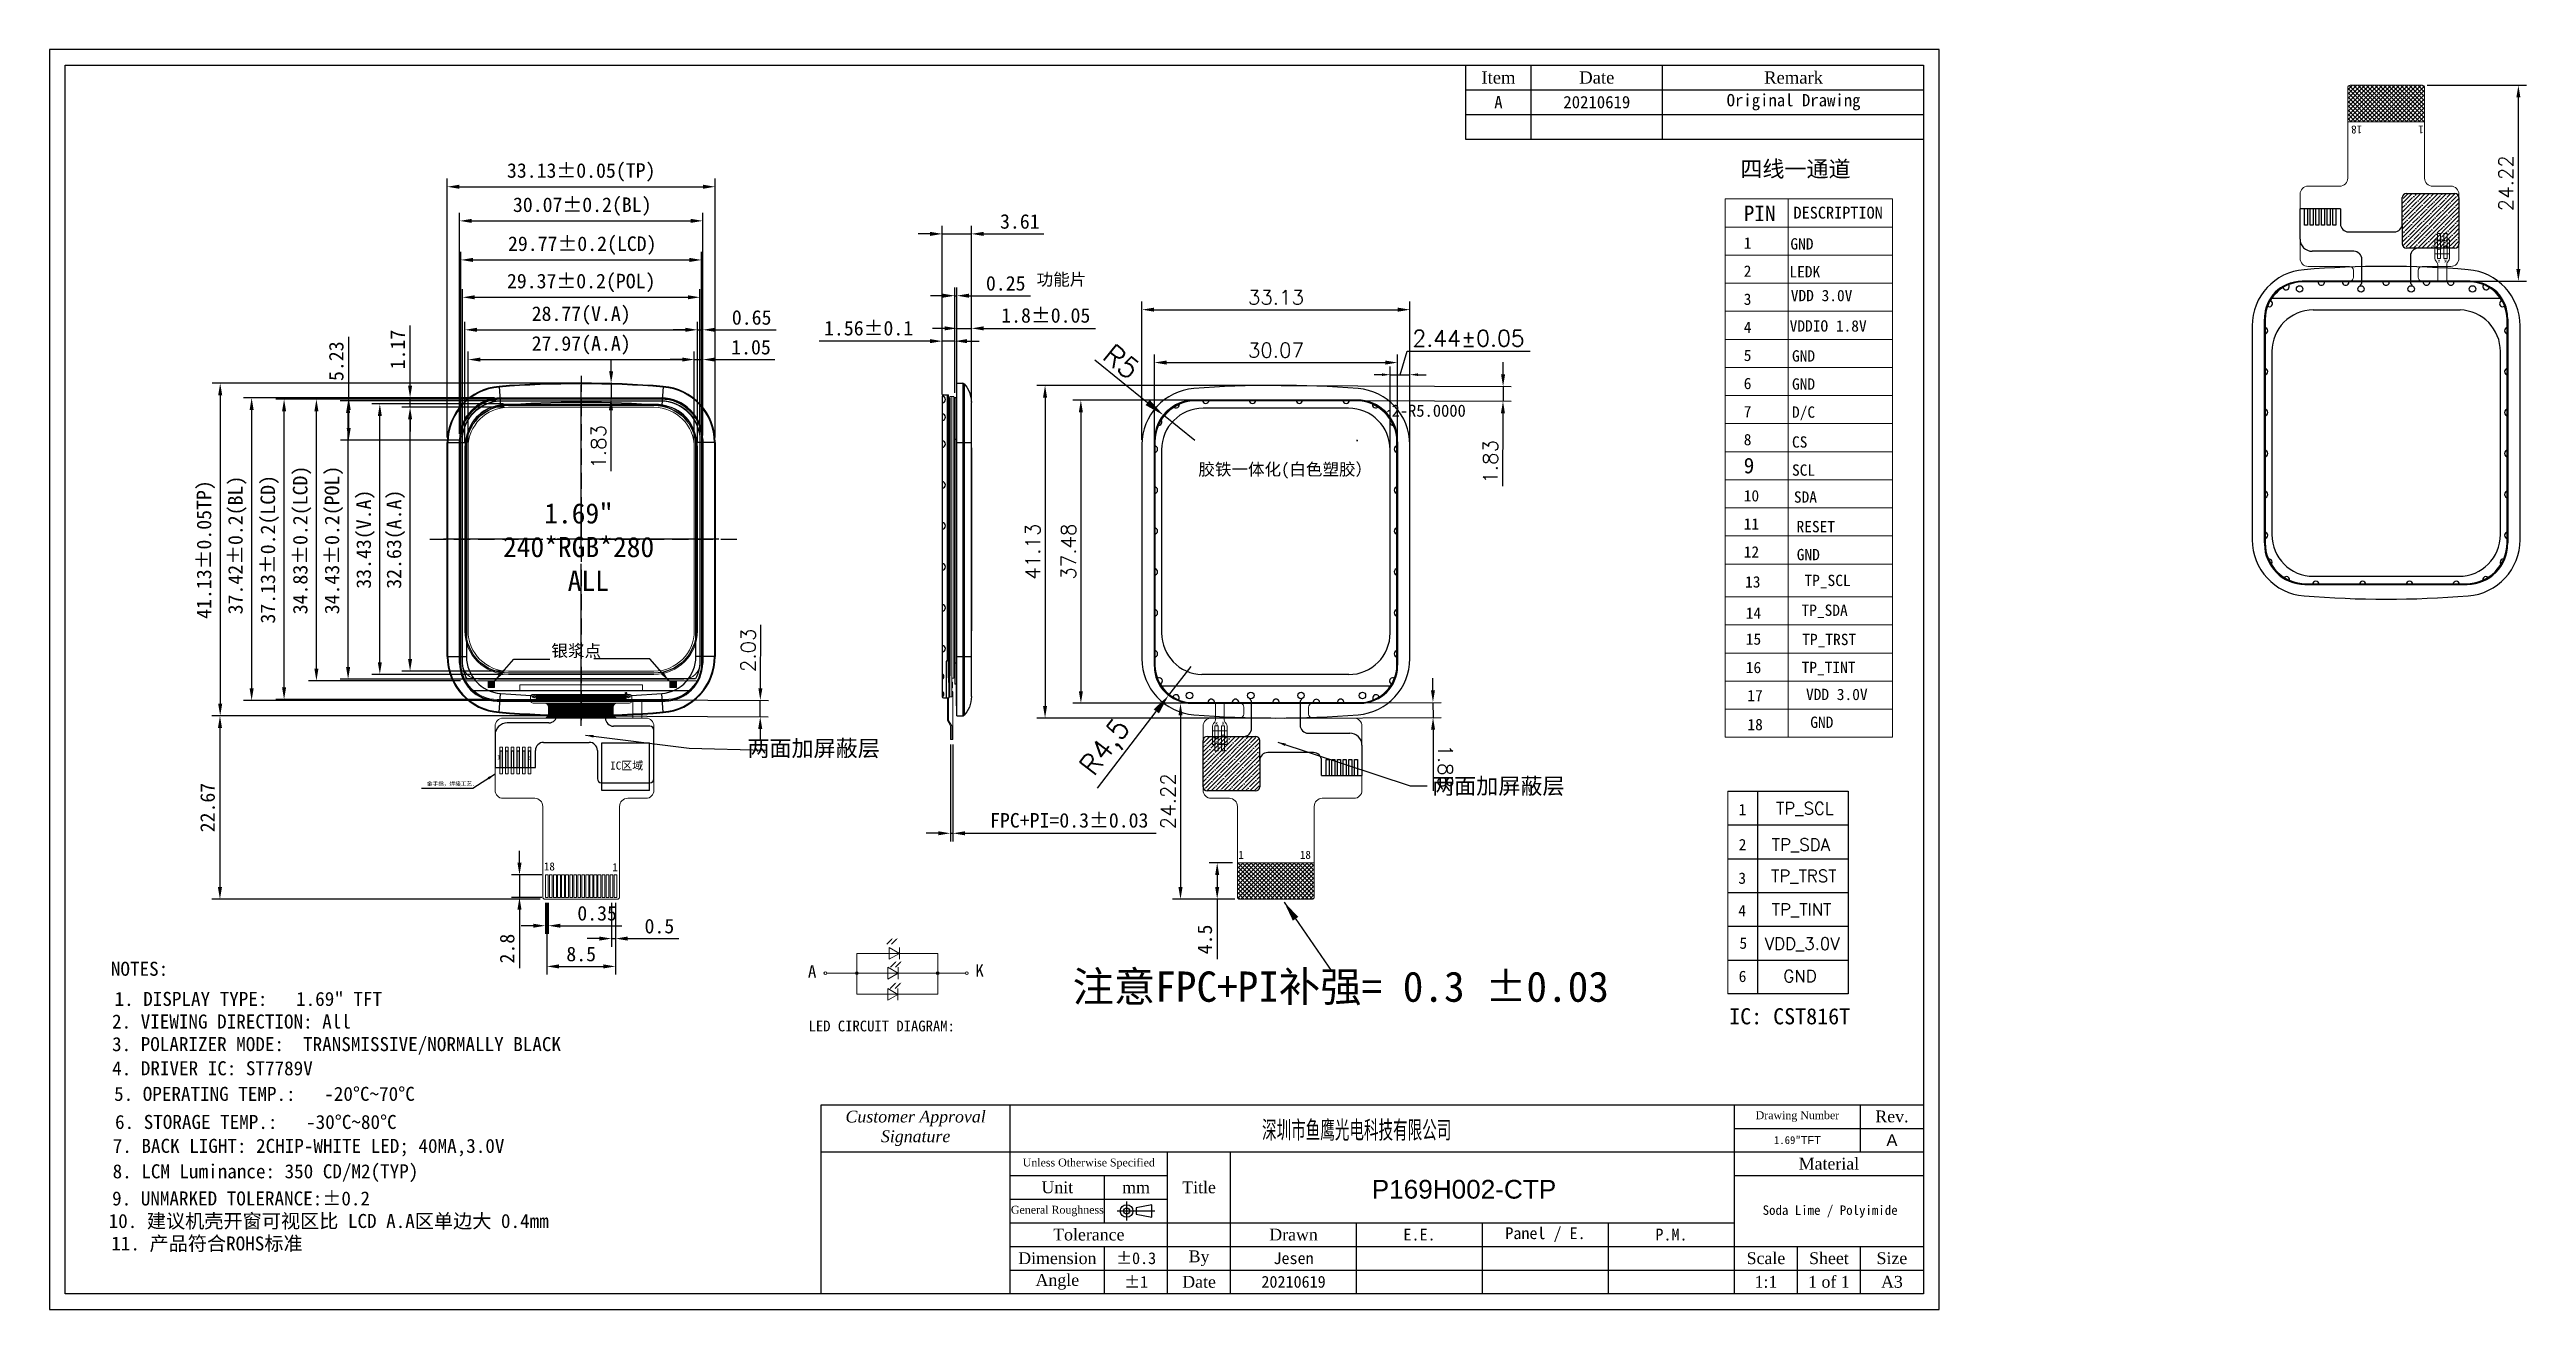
# Model space of a CAD drawing. Header units: millimetres. Extents: x -211 to 1637, y 270 to 770.
# Drawn here: x -211.1 to 95.1, y 455.5 to 611.3 of the extents above; entities that cross this region are included whole.
import ezdxf

# ---------------------------------------------------------------- set-up
doc = ezdxf.new("R2010")
doc.units = ezdxf.units.MM
doc.linetypes.add('_DASH', pattern=[0.6, 0.4, -0.2])
doc.linetypes.add('CENTER', pattern=[22, 20, -1, 0, -1])
for name, color, linetype in [('02___PRT_ALL_AXES', 7, 'Continuous'), ('BL-Housing', 7, 'Continuous'), ('BZ', 210, 'Continuous'), ('DIM', 4, 'Continuous'), ('dimension', 3, 'Continuous'), ('FPC', 5, 'Continuous'), ('Frame', 7, 'Continuous'), ('圖框', 7, 'Continuous'), ('标注', 3, 'Continuous')]:
    doc.layers.add(name, color=color, linetype=linetype)
for name, color, linetype, lineweight in [('BLU', 2, 'Continuous', 5), ('DIM1', 7, 'Continuous', 13), ('DWG', 7, 'Continuous', 18), ('LCD', 4, 'Continuous', 5), ('LED', 210, 'Continuous', 13), ('图框', 7, 'Continuous', 15)]:
    doc.layers.add(name, color=color, linetype=linetype, lineweight=lineweight)
doc.layers.add('C00-FF-00', color=3, linetype='Continuous', true_color=0x00ff00)
doc.styles.add('RD', font='ROMAND.shx', dxfattribs={"width": 0.8, "bigfont": 'tssdchn.shx'})
doc.styles.get("Standard").update_dxf_attribs({"font": 'txt', "bigfont": 'gbcbig.shx'})
doc.styles.add('宋体', font='')
doc.styles.get('宋体').set_extended_font_data('SimSun')
doc.dimstyles.new('ISO-25', dxfattribs={"dimtxt": 2.5, "dimasz": 2.5, "dimexe": 1.25, "dimexo": 0.625, "dimtad": 1, "dimtxsty": 'Standard', "dimcen": 2.5, "dimadec": 0, "dimazin": 0, "dimtfac": 1, "dimtmove": 0, "dimatfit": 3, "dimfxl": 1, "dimarcsym": 0})
doc.dimstyles.new('ISO-25$0', dxfattribs={"dimtxt": 1.8, "dimasz": 1.5, "dimexe": 1, "dimexo": 0.625, "dimtad": 1, "dimdsep": 46, "dimtxsty": 'Standard', "dimcen": 2.5, "dimclrd": 3, "dimclre": 3, "dimclrt": 3, "dimadec": 0, "dimazin": 0, "dimtfac": 1, "dimtmove": 0, "dimatfit": 3, "dimfxl": 1, "dimarcsym": 0})
doc.dimstyles.get("Standard").update_dxf_attribs({"dimtxt": 0.18, "dimasz": 0.18, "dimexe": 0.18, "dimexo": 0.0625, "dimgap": 0.09, "dimtad": 0, "dimtih": 1, "dimtoh": 1, "dimdec": 4, "dimzin": 0, "dimdsep": 46, "dimtxsty": 'Standard', "dimcen": 0.09, "dimadec": 0, "dimazin": 0, "dimtfac": 1, "dimtdec": 4, "dimtofl": 0, "dimtmove": 0, "dimatfit": 3, "dimfxl": 1, "dimtolj": 1, "dimtzin": 0, "dimarcsym": 0})
doc.dimstyles.new('副本 (2) (2)Standard', dxfattribs={"dimscale": 2, "dimtxt": 1, "dimasz": 0.5, "dimexe": 0.5, "dimexo": 0.5, "dimgap": 0.3, "dimtad": 1, "dimzin": 0, "dimdsep": 46, "dimtxsty": 'Standard', "dimcen": 0, "dimclrd": 5, "dimclre": 5, "dimclrt": 256, "dimadec": 1, "dimazin": 0, "dimtp": 0.05, "dimtm": 0.05, "dimtfac": 1, "dimtofl": 0, "dimtmove": 1, "dimatfit": 3, "dimfxl": 1, "dimtolj": 1, "dimtzin": 0, "dimarcsym": 0})
doc.dimstyles.new('副本 (2)Standard', dxfattribs={"dimscale": 2, "dimtxt": 1, "dimasz": 0.5, "dimexe": 0.5, "dimexo": 0.5, "dimgap": 0.3, "dimtad": 1, "dimzin": 0, "dimdsep": 46, "dimtxsty": 'Standard', "dimcen": 0, "dimclrd": 5, "dimclre": 5, "dimclrt": 256, "dimadec": 1, "dimazin": 0, "dimtol": 1, "dimtp": 0.05, "dimtm": 0.05, "dimtfac": 1, "dimtofl": 0, "dimtmove": 1, "dimatfit": 3, "dimfxl": 1, "dimtolj": 1, "dimtzin": 0, "dimarcsym": 0})

msp = doc.modelspace()

# ---------------------------------------------------------------- texts
at = {"linetype": 'Continuous', "lineweight": 0, "style": '宋体'}
for s, height, p in [('PIN', 1.929005, (-1.64195, 590.09378)), ('DESCRIPTION', 1.4761103, (4.50938, 590.40832)), ('1', 1.4, (-1.64195, 586.69044)), ('GND', 1.4, (4.12841, 586.58862)), ('2', 1.4, (-1.64195, 583.21823)), ('LEDK', 1.4, (4.00566, 583.14231)), ('3', 1.4, (-1.64195, 579.74602)), ('VDD 3.0V', 1.4, (4.17557, 580.19991)), ('4', 1.4, (-1.64195, 576.27381)), ('VDDIO 1.8V', 1.4, (4.03873, 576.43727)), ('5', 1.4, (-1.64195, 572.80161)), ('GND', 1.4, (4.32634, 572.73274)), ('6', 1.4, (-1.64195, 569.3294)), ('GND', 1.4, (4.32634, 569.26053)), ('7', 1.4, (-1.64195, 565.85719)), ('D/C', 1.4, (4.32634, 565.78832)), ('8', 1.4, (-1.64195, 562.38498)), ('9', 1.92893, (-1.64195, 558.91277)), ('CS', 1.4, (4.32634, 562.09074)), ('SCL', 1.4, (4.32634, 558.61853)), ('10', 1.4, (-1.64195, 555.44056)), ('SDA', 1.4, (4.56008, 555.28608)), ('11', 1.4, (-1.64195, 551.96835)), ('RESET', 1.4, (4.88625, 551.62751)), ('12', 1.4, (-1.64195, 548.49614)), ('GND', 1.4, (4.91622, 548.16917)), ('13', 1.4, (-1.47381, 544.79843)), ('14', 1.4, (-1.39002, 540.92552)), ('15', 1.4, (-1.39002, 537.72188)), ('16', 1.4, (-1.39002, 534.2113)), ('17', 1.4, (-1.19806, 530.73909)), ('18', 1.4, (-1.18348, 527.15647)), ('1', 1.4, (-2.26577, 516.64388)), ('2', 1.4, (-2.26577, 512.3114)), ('3', 1.4, (-2.31108, 508.16003)), ('4', 1.4, (-2.31108, 504.14449)), ('5', 1.4, (-2.17515, 500.12895)), ('6', 1.4, (-2.26577, 496.02286))]:
    msp.add_text(s, height=height, dxfattribs=at).set_placement(p)
at = {"char_height": 1, "width": 1.486908, "attachment_point": 3, "rotation": 180, "style": '宋体'}
for s, insert in [('18', (73.46961, 600.90531)), ('1', (81.75542, 600.91371))]:
    msp.add_mtext(s, dxfattribs=dict(at, insert=insert))
at = {"color": 1, "insert": (-69.07968, 560.1615), "char_height": 1.5, "width": 44.0797037, "attachment_point": 1, "style": '宋体'}
msp.add_mtext('胶铁一体化(白色塑胶）', dxfattribs=at)
at = {"linetype": 'Continuous', "lineweight": 0, "char_height": 1.4, "attachment_point": 1, "style": '宋体'}
for s, width, insert in [('{\\C1;TP_SCL}', 4.5127671, (5.86524, 546.37767)), ('{\\C1;TP_SDA}', 4.5127671, (5.50313, 542.68751)), ('{\\C1;TP_TRST}', 4.5127671, (5.59301, 539.07463)), ('\\pt2.8;{\\C1;TP_TINT}', 4.5127671, (5.51344, 535.60883)), ('{\\C1;VDD 3.0V}', 8.7600972, (6.05825, 532.28277)), ('{\\C1;GND}', 4.5127671, (6.5856, 528.83722))]:
    msp.add_mtext_dynamic_manual_height_columns(s, width=width, gutter_width=1, heights=[0], dxfattribs=dict(at, insert=insert))
at = {"color": 3, "insert": (-149.08294, 537.73293), "char_height": 1.5, "width": 8.861045, "attachment_point": 1}
msp.add_mtext('{\\fSimSun|b0|i0|c134|p2;银浆点}', dxfattribs=at)
for s, insert, char_height, width, attachment_point in [('{\\fSimSun|b0|i0|c134|p2;1}', (-155.39274, 524.06193), 0.5, 0.4596798, 3), ('{\\fSimSun|b0|i0|c134|p2;6}', (-151.57178, 523.97324), 0.5, 0.4596798, 3), ('{\\fNSimSun|b0|i0|c134|p49;金手指，焊接工艺.}', (-164.48459, 520.79194), 0.5, 7.1919019, 1), ('{\\fSimSun|b0|i0|c134|p2;IC区域}', (-141.80854, 523.27883), 1, 4.2604053, 1)]:
    msp.add_mtext(s, dxfattribs=dict(insert=insert, char_height=char_height, width=width, attachment_point=attachment_point))
at = {"color": 251, "linetype": 'ByBlock', "attachment_point": 1}
for s, width, insert, char_height in [('{\\C1;TP_SCL}', 4.5127671, (2.34586, 518.23854), 1.5), ('{\\C1;TP_SDA}', 4.5127671, (1.8135, 513.75526), 1.5), ('{\\C1;TP_TRST}', 4.5127671, (1.73082, 509.88583), 1.5), ('\\pt3;{\\C1;TP_TINT}', 4.5127671, (1.81189, 505.73264), 1.5), ('{\\C1;VDD_3.0V}', 4.5127671, (0.95303, 501.50693), 1.5), ('{\\C1;GND}', 4.5127671, (3.25619, 497.50054), 1.5), ('{\\fSimSun|b0|i0|c134|p2;\\C54;\\c39321;IC: CST816T}', 16.1538418, (-3.44499, 492.78423), 2)]:
    msp.add_mtext_dynamic_manual_height_columns(s, width=width, gutter_width=1, heights=[0], dxfattribs=dict(at, insert=insert, char_height=char_height))
at = {"char_height": 1, "width": 1.486908, "style": '宋体'}
for s, insert, attachment_point in [('1', (-63.45347, 512.24021), 3), ('18', (-55.16766, 512.24861), 3), ('18', (-150.01574, 510.81181), 1), ('1', (-141.55042, 510.71383), 1)]:
    msp.add_mtext(s, dxfattribs=dict(at, insert=insert, attachment_point=attachment_point))
at = {"color": 7, "insert": (-203.39895, 486.22316), "char_height": 1.7364607, "width": 46.7289817, "attachment_point": 1, "style": '宋体'}
msp.add_mtext('4. DRIVER IC: ST7789V', dxfattribs=at)
at = {"layer": 'C00-FF-00', "insert": (-84.63615, 497.32113), "char_height": 3.7467625, "width": 98.8175547, "attachment_point": 1}
msp.add_mtext('{\\fNSimSun|b0|i0|c134|p49;注意FPC+PI补强= 0.3 %%P0.03}', dxfattribs=at)
at = {"layer": 'dimension', "color": 7, "insert": (-47.64573, 471.55303), "char_height": 2.3144342, "width": 256.1748691, "attachment_point": 1, "style": '宋体'}
msp.add_mtext('{\\fArial|b0|i0|c0|p32;P169H002\\fArial|b0|i0|c186|p32;-CTP}', dxfattribs=at)
at = {"layer": 'DWG', "color": 30, "lineweight": 0, "style": '宋体'}
for s, rotation, p in [('A', 180, (84.48394, 585.35206)), ('K', 180, (85.27882, 585.37698)), ('K', 360, (-66.97688, 527.77694)), ('A', 360, (-66.18199, 527.80185))]:
    msp.add_text(s, height=0.4066, rotation=rotation, dxfattribs=at).set_placement(p)
at = {"layer": 'FPC', "color": 2, "char_height": 2, "width": 25.3636226, "attachment_point": 1}
for s, insert in [('{\\fNSimSun|b0|i0|c134|p49;四线一通道}', (-2.06046, 597.5507)), ('{\\fNSimSun|b0|i0|c134|p49;两面加屏蔽层}', (-124.84614, 525.92089)), ('{\\fNSimSun|b0|i0|c134|p49;两面加屏蔽层}', (-40.17694, 521.26122))]:
    msp.add_mtext(s, dxfattribs=dict(at, insert=insert))
at = {"layer": 'FPC', "color": 3, "lineweight": 5, "insert": (-146.21058, 529.90048), "char_height": 0.5, "width": 3.1668272, "attachment_point": 1, "style": 'RD'}
msp.add_mtext('{\\fSimSun|b0|i0|c134|p2;\\C0;单层弯折区}', dxfattribs=at)
at = {"layer": 'Frame', "color": 7, "attachment_point": 5, "style": '宋体'}
for s, insert, char_height in [('{\\fTimes New Roman|b0|i0|c0|p18;Item}', (-31.97432, 607.8453), 1.52064), ('{\\fTimes New Roman|b0|i0|c0|p18;Date}', (-19.8092, 607.8453), 1.52064), ('{\\fTimes New Roman|b0|i0|c0|p18;Remark}', (4.52104, 607.8453), 1.52064), ('A', (-31.97432, 604.80402), 1.52064), ('20210619', (-19.8092, 604.80402), 1.52064), ('Original Drawing', (4.52104, 604.80402), 1.52064), ('{\\fTimes New Roman|b0|i1|c0|p18;Customer Approval\\PSignature}', (-104.04493, 477.9279), 1.4604227), ('{\\fTimes New Roman|b0|i0|c0|p18;Drawing Number}', (4.99996, 479.38832), 0.9736151), ('{\\fTimes New Roman|b0|i0|c0|p18;Rev.}', (16.68334, 479.38832), 1.4604227), ('1.69"{\\fArial|b0|i0|c0|p32;TFT}', (4.99996, 476.46748), 0.9736151), ('{\\fArial|b0|i0|c0|p32;A}', (16.68334, 476.46748), 1.4604227), ('{\\fTimes New Roman|b0|i0|c0|p18;Unless Otherwise Specified}', (-82.6254, 473.54663), 0.9736151), ('{\\fTimes New Roman|b0|i0|c0|p18;Material}', (8.89442, 473.54663), 1.4604227), ('{\\fTimes New Roman|b0|i0|c0|p18;Unit}', (-86.51986, 470.62579), 1.4604227), ('{\\fTimes New Roman|b0|i0|c0|p18;mm}', (-76.78371, 470.62579), 1.4604227), ('{\\fTimes New Roman|b0|i0|c0|p18;Title}', (-68.99479, 470.62579), 1.4604227), ('{\\fTimes New Roman|b0|i0|c0|p18;General Roughness}', (-86.51986, 467.70494), 0.9736151), ('{\\fTimes New Roman|b0|i0|c0|p18;Tolerance}', (-82.6254, 464.7841), 1.4604227), ('Panel / E.', (-26.15572, 464.7841), 1.460423), ('Soda Lime / Polyimide', (9.04325, 467.64336), 1.1683381), ('{\\fTimes New Roman|b0|i0|c0|p18;Dimension}', (-86.51986, 461.86325), 1.4604227), ('%%p0.3', (-76.78371, 461.86325), 1.460423), ('{\\fTimes New Roman|b0|i0|c0|p18;By}', (-68.99479, 461.86325), 1.4604227), ('{\\fTimes New Roman|b0|i0|c0|p18;Drawn}', (-57.31141, 464.7841), 1.4604227), ('Jesen', (-57.31141, 461.86325), 1.460423), ('E.E.', (-41.73356, 464.7841), 1.460423), ('P.M.', (-10.57788, 464.7841), 1.460423), ('{\\fTimes New Roman|b0|i0|c0|p18;Scale}', (1.1055, 461.86325), 1.4604227), ('{\\fTimes New Roman|b0|i0|c0|p18;Sheet}', (8.89442, 461.86325), 1.4604227), ('{\\fTimes New Roman|b0|i0|c0|p18;Size}', (16.68334, 461.86325), 1.4604227), ('{\\fTimes New Roman|b0|i0|c0|p18;Angle}', (-86.51986, 458.94241), 1.4604227), ('%%p1', (-76.78371, 458.94241), 1.460423), ('{\\fTimes New Roman|b0|i0|c0|p18;Date}', (-68.99479, 458.94241), 1.4604227), ('20210619', (-57.31141, 458.94241), 1.460423), ('{\\fTimes New Roman|b0|i0|c0|p18;1:1}', (1.1055, 458.94241), 1.4604227), ('{\\fTimes New Roman|b0|i0|c0|p18;1 of 1}', (8.89442, 458.94241), 1.4604227), ('{\\fTimes New Roman|b0|i0|c0|p18;A3}', (16.68334, 458.94241), 1.4604227)]:
    msp.add_mtext(s, dxfattribs=dict(at, insert=insert, char_height=char_height))
at = {"layer": 'Frame', "insert": (-49.50346, 477.65315), "char_height": 2.5, "attachment_point": 5}
msp.add_mtext('深圳市鱼鹰光电科技有限公司', dxfattribs=at)
at = {"layer": 'LCD', "color": 1, "insert": (-155.07339, 555.21776), "char_height": 2.0010384, "width": 24.6249088, "attachment_point": 1, "style": '宋体'}
msp.add_mtext('{\\H1.249x;   1.69"\\P240*RGB*280\\P    ^IALL\\P}    ', dxfattribs=at)
at = {"layer": 'LCD', "color": 4, "extrusion": (0, 0, -1), "char_height": 0.2, "width": 0.0963292, "attachment_point": 1, "text_direction": (-1, 0, 0), "style": '宋体'}
for insert in [(-156.38909, 532.99791), (-133.90545, 532.99791)]:
    msp.add_mtext('Ag', dxfattribs=dict(at, insert=insert))
at = {"layer": 'LCD', "color": 1, "char_height": 0.03, "width": 0.1337568, "attachment_point": 1, "rotation": 90}
for s, insert in [('GND', (-150.9332, 531.12146)), ('NC', (-150.8132, 531.12146)), ('VCOM', (-150.6932, 531.12146)), ('VCOM', (-150.5732, 531.12146)), ('VCOM', (-150.4532, 531.12146)), ('VCOM', (-150.3332, 531.12146)), ('VCOM', (-150.2132, 531.12146)), ('VCOM', (-150.0932, 531.12146)), ('DUMMY', (-149.9732, 531.12146)), ('AGND', (-149.8532, 531.12146)), ('AGND', (-149.7332, 531.12146)), ('AGND', (-149.6132, 531.12146)), ('DUMMY', (-149.4932, 531.12146)), ('VGH', (-149.3732, 531.12146)), ('VPP', (-149.2532, 531.12146)), ('VPP', (-149.1332, 531.12146)), ('VCC', (-149.0132, 531.12146)), ('VCC', (-148.8932, 531.12146)), ('VCC', (-148.7732, 531.12146)), ('VCC', (-148.6532, 531.12146)), ('VDDI', (-148.5332, 531.12146)), ('VDDI', (-148.4132, 531.12146)), ('VDDI', (-148.2932, 531.12146)), ('VDDI', (-148.1732, 531.12146)), ('VDDI_LED', (-148.0532, 531.12146)), ('LED_EN', (-147.9332, 531.12146)), ('LED_PWM', (-147.8132, 531.12146)), ('SDO', (-147.6932, 531.12146)), ('TE', (-147.5732, 531.12146)), ('DB17', (-147.4532, 531.12146)), ('DB17', (-147.3332, 531.12146)), ('DB17', (-147.2132, 531.12146)), ('DB17', (-147.0932, 531.12146)), ('DB17', (-146.9732, 531.12146)), ('DB17', (-146.8532, 531.12146)), ('DB17', (-146.7332, 531.12146)), ('DB17', (-146.6132, 531.12146)), ('DB17', (-146.4932, 531.12146)), ('DB17', (-146.3732, 531.12146)), ('DB17', (-146.2532, 531.12146)), ('DB17', (-146.1332, 531.12146)), ('DB17', (-146.0132, 531.12146)), ('DB17', (-145.8932, 531.12146)), ('DB17', (-145.7732, 531.12146)), ('DB17', (-145.6532, 531.12146)), ('DB17', (-145.5332, 531.12146)), ('DB0', (-145.4132, 531.12146)), ('SDA', (-145.2932, 531.12146)), ('DOTCLK', (-145.1732, 531.12146)), ('ENABL', (-145.0532, 531.12146)), ('HSYNC', (-144.9332, 531.12146)), ('VSYNC', (-144.8132, 531.12146)), ('RD', (-144.6932, 531.12146)), ('WR', (-144.5732, 531.12146)), ('DC', (-144.4532, 531.12146)), ('CS', (-144.3332, 531.12146)), ('RES', (-144.2132, 531.12146)), ('IM0', (-144.0932, 531.12146)), ('IM1', (-143.9732, 531.12146)), ('IM2', (-143.8532, 531.12146)), ('IM3', (-143.7332, 531.12146)), ('EXTC', (-143.6132, 531.12146)), ('DGND', (-143.4932, 531.12146)), ('DGND', (-143.3732, 531.12146)), ('DGND', (-143.2532, 531.12146)), ('AGND', (-143.1332, 531.12146)), ('AGND', (-143.0132, 531.12146)), ('AGND', (-142.8932, 531.12146)), ('AGND', (-142.7732, 531.12146)), ('AGND', (-142.6532, 531.12146)), ('AGND', (-142.5332, 531.12146)), ('AGND', (-142.4132, 531.12146)), ('AGND', (-142.2932, 531.12146)), ('VDD', (-142.1732, 531.12146)), ('VDD', (-142.0532, 531.12146)), ('VDD', (-141.9332, 531.12146)), ('VDD', (-141.8132, 531.12146)), ('VAP', (-141.6932, 531.12146)), ('VAN', (-141.5732, 531.12146)), ('AVCL', (-141.4532, 531.12146)), ('AVDD', (-141.3332, 531.12146)), ('VGL', (-141.2132, 531.12146)), ('DUMMY', (-141.0932, 531.12146)), ('VDDS', (-140.9732, 531.12146)), ('VAG', (-140.8532, 531.12146)), ('VCOM', (-140.7332, 531.12146)), ('VCOM', (-140.6132, 531.12146)), ('VCOM', (-140.4932, 531.12146)), ('VCOM', (-140.3732, 531.12146)), ('VCOM', (-140.2532, 531.12146)), ('VCOM', (-140.1332, 531.12146)), ('NC', (-140.0132, 531.12146)), ('GND', (-139.8932, 531.12146))]:
    msp.add_mtext(s, dxfattribs=dict(at, insert=insert))
at = {"layer": 'LCD', "color": 1, "insert": (-139.98524, 531.79651), "char_height": 0.15, "width": 0.2887817, "attachment_point": 1}
msp.add_mtext('93', dxfattribs=at)
at = {"layer": 'LED', "lineweight": 0, "style": '宋体'}
for s, p in [('A', (-117.36026, 496.57259)), ('K', (-96.65147, 496.67997))]:
    msp.add_text(s, height=1.53071, dxfattribs=at).set_placement(p)
at = {"layer": '图框', "style": '宋体'}
for s, height, p in [('NOTES:', 1.736461, (-203.55708, 496.79009)), ('1. DISPLAY TYPE:   1.69" TFT', 1.7364607, (-203.09972, 493.06378)), ('2. VIEWING DIRECTION: All', 1.7364607, (-203.41376, 490.26855)), ('3. POLARIZER MODE:  TRANSMISSIVE/NORMALLY BLACK', 1.7364607, (-203.41376, 487.47332)), ('5. OPERATING TEMP.:   -20%%DC~70%%DC', 1.7364607, (-203.15853, 481.32302)), ('6. STORAGE TEMP.:   -30%%DC~80%%DC', 1.7364607, (-203.04226, 477.84835)), ('7. BACK LIGHT: 2CHIP-WHITE LED; 40MA,3.0V', 1.7364607, (-203.3222, 474.89431)), ('8. LCM Luminance: 350 CD/M2(TYP)', 1.7364607, (-203.34095, 471.74761)), ('9. UNMARKED TOLERANCE:%%P0.2', 1.7364607, (-203.40566, 468.39427)), ('10. 建议机壳开窗可视区比 LCD A.A区单边大 0.4mm', 1.7364607, (-203.83673, 465.60628))]:
    msp.add_text(s, height=height, dxfattribs=at).set_placement(p)
at = {"layer": '图框', "insert": (-203.50788, 464.56248), "char_height": 1.7364607, "width": 46.7289817, "attachment_point": 1, "style": '宋体'}
msp.add_mtext('11. 产品符合ROHS标准', dxfattribs=at)
at = {"layer": '圖框', "style": '宋体'}
msp.add_text('LED CIRCUIT DIAGRAM:', height=1.3298111, dxfattribs=at).set_placement((-117.2809, 489.91514))
at = {"layer": '标注', "insert": (-89.08, 583.64318), "char_height": 1.5, "width": 25.3636226, "attachment_point": 1}
msp.add_mtext('{\\fNSimSun|b0|i0|c134|p49;功能片}', dxfattribs=at)

# ---------------------------------------------------------------- blocks, each defined once
blk = doc.blocks.new('*D11')
at = {"layer": '标注', "color": 3, "lineweight": -2}
for p, q in [((-160.43, 563.78), (-160.43, 591.13)), ((-158.93, 590.13), (-131.86, 590.13)), ((-130.36, 563.61), (-130.36, 591.13))]:
    blk.add_line(p, q, dxfattribs=at)
at = {"layer": '标注', "color": 3}
for points in [[(-158.93, 590.38), (-158.93, 589.88), (-160.43, 590.13)], [(-131.86, 590.38), (-131.86, 589.88), (-130.36, 590.13)]]:
    blk.add_solid(points, dxfattribs=at)
at = {"layer": '标注', "color": 3, "insert": (-145.27, 591.89), "char_height": 1.8, "attachment_point": 5, "style": '宋体'}
blk.add_mtext('30.07%%P0.2(BL)', dxfattribs=at)
blk = doc.blocks.new('*D12')
at = {"layer": '标注', "color": 3, "lineweight": -2}
for p, q in [((-156.13, 568.25), (-187.15, 568.25)), ((-186.15, 566.75), (-186.15, 532.33)), ((-156.42, 530.83), (-187.15, 530.83))]:
    blk.add_line(p, q, dxfattribs=at)
at = {"layer": '标注', "color": 3}
for points in [[(-186.4, 566.75), (-185.9, 566.75), (-186.15, 568.25)], [(-186.4, 532.33), (-185.9, 532.33), (-186.15, 530.83)]]:
    blk.add_solid(points, dxfattribs=at)
at = {"layer": '标注', "color": 3, "insert": (-187.92, 550.05), "char_height": 1.8, "attachment_point": 5, "rotation": 90, "style": '宋体'}
blk.add_mtext('37.42%%P0.2(BL)', dxfattribs=at)
blk = doc.blocks.new('*D13')
at = {"layer": '标注', "color": 3, "lineweight": -2}
for p, q in [((-159.38, 562.71), (-159.38, 573.98)), ((-157.88, 572.98), (-132.91, 572.98)), ((-131.41, 562.71), (-131.41, 573.98))]:
    blk.add_line(p, q, dxfattribs=at)
at = {"layer": '标注', "color": 3}
for points in [[(-157.88, 573.23), (-157.88, 572.73), (-159.38, 572.98)], [(-132.91, 573.23), (-132.91, 572.73), (-131.41, 572.98)]]:
    blk.add_solid(points, dxfattribs=at)
at = {"layer": '标注', "color": 3, "insert": (-145.4, 574.74), "char_height": 1.8, "attachment_point": 5, "style": '宋体'}
blk.add_mtext('27.97(A.A)', dxfattribs=at)
blk = doc.blocks.new('*D14')
at = {"layer": '标注', "color": 3, "lineweight": -2}
for p, q in [((-160.28, 563.71), (-160.28, 586.3)), ((-158.78, 585.3), (-132.01, 585.3)), ((-130.51, 563.65), (-130.51, 586.3))]:
    blk.add_line(p, q, dxfattribs=at)
at = {"layer": '标注', "color": 3}
for points in [[(-158.78, 585.55), (-158.78, 585.05), (-160.28, 585.3)], [(-132.01, 585.55), (-132.01, 585.05), (-130.51, 585.3)]]:
    blk.add_solid(points, dxfattribs=at)
at = {"layer": '标注', "color": 3, "insert": (-145.27, 587.07), "char_height": 1.8, "attachment_point": 5, "style": '宋体'}
blk.add_mtext('29.77%%p0.2(LCD)', dxfattribs=at)
blk = doc.blocks.new('*D15')
at = {"layer": '标注', "color": 3, "lineweight": -2}
for p, q in [((-159.78, 562.71), (-159.78, 577.66)), ((-158.28, 576.66), (-132.51, 576.66)), ((-131.01, 562.71), (-131.01, 577.66))]:
    blk.add_line(p, q, dxfattribs=at)
at = {"layer": '标注', "color": 3}
for points in [[(-158.28, 576.91), (-158.28, 576.41), (-159.78, 576.66)], [(-132.51, 576.91), (-132.51, 576.41), (-131.01, 576.66)]]:
    blk.add_solid(points, dxfattribs=at)
at = {"layer": '标注', "color": 3, "insert": (-145.4, 578.42), "char_height": 1.8, "attachment_point": 5, "style": '宋体'}
blk.add_mtext('28.77(V.A)', dxfattribs=at)
blk = doc.blocks.new('*D16')
at = {"layer": '标注', "color": 3, "lineweight": -2}
for p, q in [((-160.08, 563.71), (-160.08, 581.68)), ((-158.58, 580.68), (-132.21, 580.68)), ((-130.71, 563.71), (-130.71, 581.68))]:
    blk.add_line(p, q, dxfattribs=at)
at = {"layer": '标注', "color": 3}
for points in [[(-158.58, 580.93), (-158.58, 580.43), (-160.08, 580.68)], [(-132.21, 580.93), (-132.21, 580.43), (-130.71, 580.68)]]:
    blk.add_solid(points, dxfattribs=at)
at = {"layer": '标注', "color": 3, "insert": (-145.4, 582.45), "char_height": 1.8, "attachment_point": 5, "style": '宋体'}
blk.add_mtext('29.37%%p0.2(POL)', dxfattribs=at)
blk = doc.blocks.new('*D17')
at = {"layer": '标注', "color": 3, "lineweight": -2}
for p, q in [((-154.91, 567.09), (-167.56, 567.09)), ((-166.56, 535.95), (-166.56, 565.59)), ((-154.91, 534.45), (-167.56, 534.45))]:
    blk.add_line(p, q, dxfattribs=at)
at = {"layer": '标注', "color": 3}
for points in [[(-166.81, 565.59), (-166.31, 565.59), (-166.56, 567.09)], [(-166.81, 535.95), (-166.31, 535.95), (-166.56, 534.45)]]:
    blk.add_solid(points, dxfattribs=at)
at = {"layer": '标注', "color": 3, "insert": (-168.32, 550.77), "char_height": 1.8, "attachment_point": 5, "rotation": 90, "style": '宋体'}
blk.add_mtext('32.63(A.A)', dxfattribs=at)
blk = doc.blocks.new('*D18')
at = {"layer": '标注', "color": 3, "lineweight": -2}
for p, q in [((-155.01, 567.49), (-171.3, 567.49)), ((-170.3, 535.55), (-170.3, 565.99)), ((-155.01, 534.05), (-171.3, 534.05))]:
    blk.add_line(p, q, dxfattribs=at)
at = {"layer": '标注', "color": 3}
for points in [[(-170.55, 565.99), (-170.05, 565.99), (-170.3, 567.49)], [(-170.55, 535.55), (-170.05, 535.55), (-170.3, 534.05)]]:
    blk.add_solid(points, dxfattribs=at)
at = {"layer": '标注', "color": 3, "insert": (-172.06, 550.77), "char_height": 1.8, "attachment_point": 5, "rotation": 90, "style": '宋体'}
blk.add_mtext('33.43(V.A)', dxfattribs=at)
blk = doc.blocks.new('*D19')
at = {"layer": '标注', "color": 3, "lineweight": -2}
for p, q in [((-155.84, 568.09), (-179.14, 568.09)), ((-178.14, 534.75), (-178.14, 566.59)), ((-160.33, 533.25), (-179.14, 533.25))]:
    blk.add_line(p, q, dxfattribs=at)
at = {"layer": '标注', "color": 3}
for points in [[(-178.39, 566.59), (-177.89, 566.59), (-178.14, 568.09)], [(-178.39, 534.75), (-177.89, 534.75), (-178.14, 533.25)]]:
    blk.add_solid(points, dxfattribs=at)
at = {"layer": '标注', "color": 3, "insert": (-179.91, 550.67), "char_height": 1.8, "attachment_point": 5, "rotation": 90, "style": '宋体'}
blk.add_mtext('34.83%%p0.2(LCD)', dxfattribs=at)
blk = doc.blocks.new('*D20')
at = {"layer": '标注', "color": 3, "lineweight": -2}
for p, q in [((-155.91, 567.89), (-175.22, 567.89)), ((-174.22, 534.95), (-174.22, 566.39)), ((-158.71, 533.45), (-175.22, 533.45))]:
    blk.add_line(p, q, dxfattribs=at)
at = {"layer": '标注', "color": 3}
for points in [[(-174.47, 566.39), (-173.97, 566.39), (-174.22, 567.89)], [(-174.47, 534.95), (-173.97, 534.95), (-174.22, 533.45)]]:
    blk.add_solid(points, dxfattribs=at)
at = {"layer": '标注', "color": 3, "insert": (-175.98, 550.67), "char_height": 1.8, "attachment_point": 5, "rotation": 90, "style": '宋体'}
blk.add_mtext('34.43%%p0.2(POL)', dxfattribs=at)
blk = doc.blocks.new('*D21')
at = {"layer": '标注', "color": 3, "lineweight": -2}
for p, q in [((-132.91, 572.98), (-134.41, 572.98)), ((-131.41, 562.71), (-131.41, 573.98)), ((-131.41, 572.98), (-130.36, 572.98)), ((-130.36, 563.88), (-130.36, 573.98)), ((-128.86, 572.98), (-121.44, 572.98))]:
    blk.add_line(p, q, dxfattribs=at)
at = {"layer": '标注', "color": 3}
for points in [[(-132.91, 573.23), (-132.91, 572.73), (-131.41, 572.98)], [(-128.86, 573.23), (-128.86, 572.73), (-130.36, 572.98)]]:
    blk.add_solid(points, dxfattribs=at)
at = {"layer": '标注', "color": 3, "insert": (-124.4, 574.5), "char_height": 1.8, "attachment_point": 5, "style": '宋体'}
blk.add_mtext('1.05', dxfattribs=at)
blk = doc.blocks.new('*D22')
at = {"layer": '标注', "color": 3, "lineweight": -2}
for p, q in [((-155.78, 568.09), (-183.14, 568.09)), ((-182.14, 532.45), (-182.14, 566.59)), ((-156.41, 530.95), (-183.14, 530.95))]:
    blk.add_line(p, q, dxfattribs=at)
at = {"layer": '标注', "color": 3}
for points in [[(-182.39, 566.59), (-181.89, 566.59), (-182.14, 568.09)], [(-182.39, 532.45), (-181.89, 532.45), (-182.14, 530.95)]]:
    blk.add_solid(points, dxfattribs=at)
at = {"layer": '标注', "color": 3, "insert": (-183.91, 549.52), "char_height": 1.8, "attachment_point": 5, "rotation": 90, "style": '宋体'}
blk.add_mtext('37.13%%p0.2(LCD)', dxfattribs=at)
blk = doc.blocks.new('*D23')
at = {"layer": '标注', "color": 3, "lineweight": -2}
for p, q in [((-132.51, 576.66), (-134.01, 576.66)), ((-131.01, 562.71), (-131.01, 577.66)), ((-131.01, 576.66), (-130.36, 576.66)), ((-130.36, 563.65), (-130.36, 577.66)), ((-128.86, 576.66), (-121.27, 576.66))]:
    blk.add_line(p, q, dxfattribs=at)
at = {"layer": '标注', "color": 3}
for points in [[(-132.51, 576.91), (-132.51, 576.41), (-131.01, 576.66)], [(-128.86, 576.91), (-128.86, 576.41), (-130.36, 576.66)]]:
    blk.add_solid(points, dxfattribs=at)
at = {"layer": '标注', "color": 3, "insert": (-124.32, 578.18), "char_height": 1.8, "attachment_point": 5, "style": '宋体'}
blk.add_mtext('0.65', dxfattribs=at)
blk = doc.blocks.new('*D24')
at = {"layer": '标注', "color": 3, "lineweight": -2}
for p, q in [((-166.56, 569.75), (-166.56, 577.18)), ((-156.37, 568.25), (-167.56, 568.25)), ((-155.01, 567.09), (-167.56, 567.09)), ((-166.56, 567.09), (-166.56, 568.25)), ((-166.56, 565.59), (-166.56, 564.09))]:
    blk.add_line(p, q, dxfattribs=at)
at = {"layer": '标注', "color": 3}
for points in [[(-166.81, 569.75), (-166.31, 569.75), (-166.56, 568.25)], [(-166.81, 565.59), (-166.31, 565.59), (-166.56, 567.09)]]:
    blk.add_solid(points, dxfattribs=at)
at = {"layer": '标注', "color": 3, "insert": (-168.08, 574.22), "char_height": 1.8, "attachment_point": 5, "rotation": 90, "style": '宋体'}
blk.add_mtext('1.17', dxfattribs=at)
blk = doc.blocks.new('*D25')
at = {"layer": '标注', "color": 3, "lineweight": -2}
for p, q in [((-174.15, 568.25), (-174.15, 575.81)), ((-156.47, 568.25), (-175.15, 568.25)), ((-174.15, 564.52), (-174.15, 566.75)), ((-160.33, 563.02), (-175.15, 563.02))]:
    blk.add_line(p, q, dxfattribs=at)
at = {"layer": '标注', "color": 3}
for points in [[(-174.4, 566.75), (-173.9, 566.75), (-174.15, 568.25)], [(-174.4, 564.52), (-173.9, 564.52), (-174.15, 563.02)]]:
    blk.add_solid(points, dxfattribs=at)
at = {"layer": '标注', "color": 3, "insert": (-175.68, 572.78), "char_height": 1.8, "attachment_point": 5, "rotation": 90, "style": '宋体'}
blk.add_mtext('5.23', dxfattribs=at)
blk = doc.blocks.new('*D45')
at = {"color": 0, "lineweight": -2}
for p, q in [((-45.56, 566.65), (-45.69, 566.53)), ((-45.38, 566.65), (-45.56, 566.65)), ((-49.54, 562.97), (-49.36, 562.97)), ((-49.45, 562.88), (-49.45, 563.06))]:
    blk.add_line(p, q, dxfattribs=at)
at = {"color": 0}
blk.add_solid([(-45.71, 566.55), (-45.67, 566.5), (-45.82, 566.4)], dxfattribs=at)
at = {"color": 0, "insert": (-40.6, 566.65), "char_height": 1.5, "attachment_point": 5, "style": '宋体'}
blk.add_mtext('\\A1;2-R5.0000', dxfattribs=at)
blk = doc.blocks.new('*D46')
at = {"layer": '标注', "color": 3, "lineweight": -2}
for p, q in [((-100.44, 576.84), (-101.94, 576.84)), ((-98.94, 570.69), (-98.94, 577.84)), ((-98.94, 576.84), (-97.14, 576.84)), ((-97.14, 567.74), (-97.14, 577.84)), ((-95.64, 576.84), (-81.79, 576.84))]:
    blk.add_line(p, q, dxfattribs=at)
at = {"layer": '标注', "color": 3}
for points in [[(-100.44, 577.09), (-100.44, 576.59), (-98.94, 576.84)], [(-95.64, 577.09), (-95.64, 576.59), (-97.14, 576.84)]]:
    blk.add_solid(points, dxfattribs=at)
at = {"layer": '标注', "color": 3, "insert": (-87.95, 578.43), "char_height": 1.8, "attachment_point": 5, "style": '宋体'}
blk.add_mtext('1.8%%P0.05', dxfattribs=at)
blk = doc.blocks.new('*D47')
at = {"color": 5, "lineweight": -2}
for p, q in [((-44.14, 571.11), (-43.27, 574.01)), ((-43.27, 574.01), (-28.07, 574.01)), ((-46.36, 571.11), (-47.36, 571.11)), ((-45.36, 561.43), (-45.36, 572.11)), ((-45.36, 571.11), (-42.92, 571.11)), ((-42.92, 561.43), (-42.92, 572.11)), ((-41.92, 571.11), (-40.92, 571.11))]:
    blk.add_line(p, q, dxfattribs=at)
at = {"color": 5}
for points in [[(-46.36, 571.28), (-46.36, 570.95), (-45.36, 571.11)], [(-41.92, 571.28), (-41.92, 570.95), (-42.92, 571.11)]]:
    blk.add_solid(points, dxfattribs=at)
at = {"insert": (-35.67, 575.61), "char_height": 2, "attachment_point": 5}
blk.add_mtext('\\A1;2.44±0.05', dxfattribs=at)
blk = doc.blocks.new('jsfj')
at = {"layer": 'DIM1', "color": 0}
for p, q in [((1281.38, -361.33), (1281.38, -396.16)), ((1281.63, -361.33), (1281.63, -398.46)), ((1281.88, -361.33), (1281.63, -361.33)), ((1281.88, -398.46), (1281.88, -361.33)), ((1281.63, -396.66), (1281.53, -396.66)), ((1281.53, -396.66), (1281.53, -397.36)), ((1281.53, -397.36), (1281.63, -397.36)), ((1281.63, -398.46), (1281.88, -398.46))]:
    blk.add_line(p, q, dxfattribs=at)
at = {"layer": 'DIM1'}
for p, q in [((1281.63, -361.33), (1281.38, -361.33)), ((1281.63, -396.16), (1281.38, -396.16))]:
    blk.add_line(p, q, dxfattribs=at)
blk = doc.blocks.new('sdfa')
at = {"color": 2}
for points in [[(1199.18, -387.95), (1199.05, -387.95), (1199.05, -353.58), (1199.18, -353.58)], [(1199.68, -387.95), (1199.81, -387.95), (1199.81, -353.58), (1199.68, -353.58)]]:
    blk.add_lwpolyline(points, close=True, dxfattribs=at)
blk.add_blockref('jsfj', (-82.2, 7.94))
blk = doc.blocks.new('*D6')
at = {"layer": '标注', "color": 3, "lineweight": -2}
for p, q in [((-100.75, 569.03), (-100.75, 576.26)), ((-99.19, 568.86), (-99.19, 576.26)), ((-102.25, 575.26), (-115.97, 575.26)), ((-99.19, 575.26), (-100.75, 575.26)), ((-97.69, 575.26), (-96.19, 575.26))]:
    blk.add_line(p, q, dxfattribs=at)
at = {"layer": '标注', "color": 3}
for points in [[(-102.25, 575.51), (-102.25, 575.01), (-100.75, 575.26)], [(-97.69, 575.51), (-97.69, 575.01), (-99.19, 575.26)]]:
    blk.add_solid(points, dxfattribs=at)
at = {"layer": '标注', "color": 3, "insert": (-109.86, 576.85), "char_height": 1.8, "attachment_point": 5, "style": '宋体'}
blk.add_mtext('{\\fSimSun|b0|i0|c134|p2;1.56%%p0.1}', dxfattribs=at)
blk = doc.blocks.new('*D26')
at = {"layer": '标注', "color": 3, "lineweight": -2}
for p, q in [((-102.25, 588.52), (-103.75, 588.52)), ((-100.75, 568.67), (-100.75, 589.52)), ((-100.75, 588.52), (-97.14, 588.52)), ((-97.14, 567.74), (-97.14, 589.52)), ((-95.64, 588.52), (-88.18, 588.52))]:
    blk.add_line(p, q, dxfattribs=at)
at = {"layer": '标注', "color": 3}
for points in [[(-102.25, 588.77), (-102.25, 588.27), (-100.75, 588.52)], [(-95.64, 588.77), (-95.64, 588.27), (-97.14, 588.52)]]:
    blk.add_solid(points, dxfattribs=at)
at = {"layer": '标注', "color": 3, "insert": (-91.16, 590.05), "char_height": 1.8, "attachment_point": 5, "style": '宋体'}
blk.add_mtext('3.61', dxfattribs=at)
blk = doc.blocks.new('*D27')
at = {"layer": '标注', "color": 3, "lineweight": -2}
for p, q in [((-161.97, 563.34), (-161.97, 595.35)), ((-160.47, 594.35), (-130.33, 594.35)), ((-128.83, 563.34), (-128.83, 595.35))]:
    blk.add_line(p, q, dxfattribs=at)
at = {"layer": '标注', "color": 3}
for points in [[(-160.47, 594.6), (-160.47, 594.1), (-161.97, 594.35)], [(-130.33, 594.6), (-130.33, 594.1), (-128.83, 594.35)]]:
    blk.add_solid(points, dxfattribs=at)
at = {"layer": '标注', "color": 3, "insert": (-145.4, 596.12), "char_height": 1.8, "attachment_point": 5, "style": '宋体'}
blk.add_mtext('33.13%%P0.05(TP)', dxfattribs=at)
blk = doc.blocks.new('*D28')
at = {"layer": '标注', "color": 3, "lineweight": -2}
for p, q in [((-146.03, 570.06), (-191.04, 570.06)), ((-190.04, 568.56), (-190.04, 530.43)), ((-145.41, 528.93), (-191.04, 528.93))]:
    blk.add_line(p, q, dxfattribs=at)
at = {"layer": '标注', "color": 3}
for points in [[(-190.29, 568.56), (-189.79, 568.56), (-190.04, 570.06)], [(-190.29, 530.43), (-189.79, 530.43), (-190.04, 528.93)]]:
    blk.add_solid(points, dxfattribs=at)
at = {"layer": '标注', "color": 3, "insert": (-191.81, 549.49), "char_height": 1.8, "attachment_point": 5, "rotation": 90, "style": '宋体'}
blk.add_mtext('41.13%%P0.05TP)', dxfattribs=at)
blk = doc.blocks.new('*D29')
at = {"layer": '标注', "color": 3, "lineweight": -2}
for p, q in [((-100.69, 580.88), (-102.19, 580.88)), ((-99.19, 568.86), (-99.19, 581.88)), ((-99.19, 580.88), (-98.94, 580.88)), ((-98.94, 568.86), (-98.94, 581.88)), ((-97.44, 580.88), (-89.85, 580.88))]:
    blk.add_line(p, q, dxfattribs=at)
at = {"layer": '标注', "color": 3}
for points in [[(-100.69, 581.13), (-100.69, 580.63), (-99.19, 580.88)], [(-97.44, 581.13), (-97.44, 580.63), (-98.94, 580.88)]]:
    blk.add_solid(points, dxfattribs=at)
at = {"layer": '标注', "color": 3, "insert": (-92.9, 582.4), "char_height": 1.8, "attachment_point": 5, "style": '宋体'}
blk.add_mtext('0.25', dxfattribs=at)
blk = doc.blocks.new('*D7')
at = {"color": 3, "lineweight": -2}
for p, q in [((-99.74, 525.4), (-99.74, 513.41)), ((-99.44, 525.4), (-99.44, 513.41)), ((-101.24, 514.41), (-102.74, 514.41)), ((-99.74, 514.41), (-99.44, 514.41)), ((-97.94, 514.41), (-74.29, 514.41))]:
    blk.add_line(p, q, dxfattribs=at)
at = {"color": 3}
for points in [[(-101.24, 514.66), (-101.24, 514.16), (-99.74, 514.41)], [(-97.94, 514.66), (-97.94, 514.16), (-99.44, 514.41)]]:
    blk.add_solid(points, dxfattribs=at)
at = {"color": 3, "insert": (-85.05, 516), "char_height": 1.8, "attachment_point": 5, "style": '宋体'}
blk.add_mtext('FPC+PI=0.3%%p0.03', dxfattribs=at)
blk = doc.blocks.new('*D30')
at = {"layer": '标注', "color": 3, "lineweight": -2}
for p, q in [((-153.03, 510.76), (-153.03, 512.26)), ((-150.27, 509.26), (-154.03, 509.26)), ((-153.03, 509.26), (-153.03, 506.46)), ((-150.27, 506.46), (-154.03, 506.46)), ((-153.03, 504.96), (-153.03, 497.74))]:
    blk.add_line(p, q, dxfattribs=at)
at = {"layer": '标注', "color": 3}
for points in [[(-153.28, 510.76), (-152.78, 510.76), (-153.03, 509.26)], [(-153.28, 504.96), (-152.78, 504.96), (-153.03, 506.46)]]:
    blk.add_solid(points, dxfattribs=at)
at = {"layer": '标注', "color": 3, "insert": (-154.55, 500.15), "char_height": 1.8, "attachment_point": 5, "rotation": 90, "style": '宋体'}
blk.add_mtext('2.8', dxfattribs=at)
blk = doc.blocks.new('*D31')
at = {"layer": '标注', "color": 3, "lineweight": -2}
for p, q in [((-149.82, 505.83), (-149.82, 501.98)), ((-149.47, 505.83), (-149.47, 501.98)), ((-151.32, 502.98), (-152.82, 502.98)), ((-149.82, 502.98), (-149.47, 502.98)), ((-147.97, 502.98), (-140.38, 502.98))]:
    blk.add_line(p, q, dxfattribs=at)
at = {"layer": '标注', "color": 3}
for points in [[(-151.32, 503.23), (-151.32, 502.73), (-149.82, 502.98)], [(-147.97, 503.23), (-147.97, 502.73), (-149.47, 502.98)]]:
    blk.add_solid(points, dxfattribs=at)
at = {"layer": '标注', "color": 3, "insert": (-143.43, 504.51), "char_height": 1.8, "attachment_point": 5, "style": '宋体'}
blk.add_mtext('0.35', dxfattribs=at)
blk = doc.blocks.new('*D32')
at = {"layer": '标注', "color": 3, "lineweight": -2}
for p, q in [((-141.65, 505.83), (-141.65, 500.39)), ((-141.15, 505.83), (-141.15, 500.39)), ((-143.15, 501.39), (-144.65, 501.39)), ((-141.65, 501.39), (-141.15, 501.39)), ((-139.65, 501.39), (-133.33, 501.39))]:
    blk.add_line(p, q, dxfattribs=at)
at = {"layer": '标注', "color": 3}
for points in [[(-143.15, 501.64), (-143.15, 501.14), (-141.65, 501.39)], [(-139.65, 501.64), (-139.65, 501.14), (-141.15, 501.39)]]:
    blk.add_solid(points, dxfattribs=at)
at = {"layer": '标注', "color": 3, "insert": (-135.73, 502.92), "char_height": 1.8, "attachment_point": 5, "style": '宋体'}
blk.add_mtext('0.5', dxfattribs=at)
blk = doc.blocks.new('*D8')
at = {"layer": '标注', "color": 3, "lineweight": -2}
for p, q in [((-149.65, 505.83), (-149.65, 496.95)), ((-141.15, 505.83), (-141.15, 496.95)), ((-148.15, 497.95), (-142.65, 497.95))]:
    blk.add_line(p, q, dxfattribs=at)
at = {"layer": '标注', "color": 3}
for points in [[(-148.15, 498.2), (-148.15, 497.7), (-149.65, 497.95)], [(-142.65, 498.2), (-142.65, 497.7), (-141.15, 497.95)]]:
    blk.add_solid(points, dxfattribs=at)
at = {"layer": '标注', "color": 3, "insert": (-145.4, 499.47), "char_height": 1.8, "attachment_point": 5, "style": '宋体'}
blk.add_mtext('8.5', dxfattribs=at)
blk = doc.blocks.new('*D9')
at = {"color": 3, "lineweight": -2}
for p, q in [((-64.88, 510.76), (-67.75, 510.76)), ((-66.75, 509.26), (-66.75, 507.76)), ((-64.58, 506.26), (-67.75, 506.26)), ((-66.75, 506.26), (-66.75, 498.86))]:
    blk.add_line(p, q, dxfattribs=at)
at = {"color": 3}
for points in [[(-67, 509.26), (-66.5, 509.26), (-66.75, 510.76)], [(-67, 507.76), (-66.5, 507.76), (-66.75, 506.26)]]:
    blk.add_solid(points, dxfattribs=at)
at = {"color": 3, "insert": (-68.28, 501.28), "char_height": 1.8, "attachment_point": 5, "rotation": 90, "style": '宋体'}
blk.add_mtext('4.5', dxfattribs=at)
blk = doc.blocks.new('*D33')
at = {"layer": '标注', "color": 3, "lineweight": -2}
for p, q in [((-190.67, 528.93), (-191.07, 528.93)), ((-190.07, 527.43), (-190.07, 507.76)), ((-150.47, 506.26), (-191.07, 506.26))]:
    blk.add_line(p, q, dxfattribs=at)
at = {"layer": '标注', "color": 3}
for points in [[(-190.32, 527.43), (-189.82, 527.43), (-190.07, 528.93)], [(-190.32, 507.76), (-189.82, 507.76), (-190.07, 506.26)]]:
    blk.add_solid(points, dxfattribs=at)
at = {"layer": '标注', "color": 3, "insert": (-191.59, 517.59), "char_height": 1.8, "attachment_point": 5, "rotation": 90, "style": '宋体'}
blk.add_mtext('22.67', dxfattribs=at)
blk = doc.blocks.new('*D34')
at = {"color": 3, "lineweight": -2}
for p, q in [((-74.52, 562.53), (-74.52, 573.61)), ((-44.45, 562.53), (-44.45, 573.61)), ((-73.02, 572.61), (-45.95, 572.61))]:
    blk.add_line(p, q, dxfattribs=at)
at = {"color": 3}
for points in [[(-73.02, 572.86), (-73.02, 572.36), (-74.52, 572.61)], [(-45.95, 572.86), (-45.95, 572.36), (-44.45, 572.61)]]:
    blk.add_solid(points, dxfattribs=at)
at = {"color": 3, "insert": (-59.49, 574.14), "char_height": 1.8, "attachment_point": 5}
blk.add_mtext('30.07', dxfattribs=at)
blk = doc.blocks.new('*D35')
at = {"color": 3, "lineweight": -2}
for p, q in [((-60.11, 567.97), (-84.61, 567.97)), ((-83.61, 566.47), (-83.61, 531.98)), ((-60.11, 530.48), (-84.61, 530.48))]:
    blk.add_line(p, q, dxfattribs=at)
at = {"color": 3}
for points in [[(-83.86, 566.47), (-83.36, 566.47), (-83.61, 567.97)], [(-83.86, 531.98), (-83.36, 531.98), (-83.61, 530.48)]]:
    blk.add_solid(points, dxfattribs=at)
at = {"color": 3, "insert": (-85.14, 549.23), "char_height": 1.8, "attachment_point": 5, "rotation": 90}
blk.add_mtext('37.48', dxfattribs=at)
blk = doc.blocks.new('*D36')
at = {"color": 3, "lineweight": -2}
for p, q in [((-60.11, 569.79), (-89.04, 569.79)), ((-88.04, 568.29), (-88.04, 530.16)), ((-60.11, 528.66), (-89.04, 528.66))]:
    blk.add_line(p, q, dxfattribs=at)
at = {"color": 3}
for points in [[(-88.29, 568.29), (-87.79, 568.29), (-88.04, 569.79)], [(-88.29, 530.16), (-87.79, 530.16), (-88.04, 528.66)]]:
    blk.add_solid(points, dxfattribs=at)
at = {"color": 3, "insert": (-89.56, 549.23), "char_height": 1.8, "attachment_point": 5, "rotation": 90}
blk.add_mtext('41.13', dxfattribs=at)
blk = doc.blocks.new('*D37')
at = {"color": 0, "lineweight": -2}
for p, q in [((-81.9, 572.96), (-75.36, 567.68)), ((-69.52, 562.97), (-73.41, 566.11))]:
    blk.add_line(p, q, dxfattribs=at)
at = {"color": 0}
blk.add_solid([(-75.1, 568), (-75.62, 567.35), (-73.41, 566.11)], dxfattribs=at)
at = {"color": 0, "insert": (-78.61, 572.71), "char_height": 2.5, "attachment_point": 5, "rotation": 321.0945}
blk.add_mtext('R5', dxfattribs=at)
blk = doc.blocks.new('*D38')
at = {"color": 0, "lineweight": -2}
for p, q in [((-70.02, 535.04), (-72.76, 531.47)), ((-81.54, 520), (-74.28, 529.48))]:
    blk.add_line(p, q, dxfattribs=at)
at = {"color": 0}
blk.add_solid([(-74.61, 529.73), (-73.95, 529.23), (-72.76, 531.47)], dxfattribs=at)
at = {"color": 0, "insert": (-80.41, 524.9), "char_height": 2.5, "attachment_point": 5, "rotation": 52.563}
blk.add_mtext('R4,5', dxfattribs=at)
blk = doc.blocks.new('*D10')
at = {"color": 3, "lineweight": -2}
for p, q in [((-58.86, 569.79), (-30.4, 569.67)), ((-31.4, 571.17), (-31.39, 572.67)), ((-58.87, 567.97), (-30.41, 567.84)), ((-31.4, 569.67), (-31.41, 567.84)), ((-31.42, 566.34), (-31.46, 557.31))]:
    blk.add_line(p, q, dxfattribs=at)
at = {"color": 3}
for points in [[(-31.65, 571.17), (-31.15, 571.17), (-31.4, 569.67)], [(-31.67, 566.35), (-31.17, 566.34), (-31.41, 567.84)]]:
    blk.add_solid(points, dxfattribs=at)
at = {"color": 3, "insert": (-32.97, 560.34), "char_height": 1.8, "attachment_point": 5, "rotation": 89.7468}
blk.add_mtext('1.83', dxfattribs=at)
blk = doc.blocks.new('*D39')
at = {"color": 3, "lineweight": -2}
for p, q in [((-40.07, 532.1), (-40.08, 533.6)), ((-58.47, 530.54), (-39.07, 530.6)), ((-40.07, 530.6), (-40.06, 528.72)), ((-58.46, 528.66), (-39.06, 528.72)), ((-40.06, 527.22), (-40.03, 519.67))]:
    blk.add_line(p, q, dxfattribs=at)
at = {"color": 3}
for points in [[(-39.82, 532.1), (-40.32, 532.1), (-40.07, 530.6)], [(-39.81, 527.22), (-40.31, 527.22), (-40.06, 528.72)]]:
    blk.add_solid(points, dxfattribs=at)
at = {"color": 3, "insert": (-38.52, 522.7), "char_height": 1.8, "attachment_point": 5, "rotation": 270.1799}
blk.add_mtext('1.88', dxfattribs=at)
blk = doc.blocks.new('*D40')
at = {"color": 3, "lineweight": -2}
for p, q in [((-141.69, 571.55), (-141.69, 573.05)), ((-144.77, 570.06), (-140.7, 570.04)), ((-141.7, 570.05), (-141.71, 568.22)), ((-144.78, 568.23), (-140.71, 568.22)), ((-141.72, 566.72), (-141.75, 559.17))]:
    blk.add_line(p, q, dxfattribs=at)
at = {"color": 3}
for points in [[(-141.94, 571.55), (-141.44, 571.54), (-141.7, 570.05)], [(-141.97, 566.72), (-141.47, 566.72), (-141.71, 568.22)]]:
    blk.add_solid(points, dxfattribs=at)
at = {"color": 3, "insert": (-143.26, 562.2), "char_height": 1.8, "attachment_point": 5, "rotation": 89.7534}
blk.add_mtext('1.83', dxfattribs=at)
blk = doc.blocks.new('*D41')
at = {"color": 3, "lineweight": -2}
for p, q in [((-123.24, 532.35), (-123.2, 540.2)), ((-144.77, 530.95), (-122.25, 530.84)), ((-123.26, 528.82), (-123.25, 530.85)), ((-144.78, 528.92), (-122.26, 528.82)), ((-123.26, 527.32), (-123.27, 525.82))]:
    blk.add_line(p, q, dxfattribs=at)
at = {"color": 3}
for points in [[(-123.49, 532.35), (-122.99, 532.35), (-123.25, 530.85)], [(-123.51, 527.32), (-123.01, 527.32), (-123.26, 528.82)]]:
    blk.add_solid(points, dxfattribs=at)
at = {"color": 3, "insert": (-124.74, 537.03), "char_height": 1.8, "attachment_point": 5, "rotation": 89.7262}
blk.add_mtext('2.03', dxfattribs=at)
blk = doc.blocks.new('*D42')
at = {"color": 3, "lineweight": -2}
for p, q in [((-76.06, 563.07), (-76.06, 580.15)), ((-74.56, 579.15), (-44.42, 579.15)), ((-42.92, 563.07), (-42.92, 580.15))]:
    blk.add_line(p, q, dxfattribs=at)
at = {"color": 3}
for points in [[(-74.56, 579.4), (-74.56, 578.9), (-76.06, 579.15)], [(-44.42, 579.4), (-44.42, 578.9), (-42.92, 579.15)]]:
    blk.add_solid(points, dxfattribs=at)
at = {"color": 3, "insert": (-59.49, 580.68), "char_height": 1.8, "attachment_point": 5}
blk.add_mtext('33.13', dxfattribs=at)
blk = doc.blocks.new('*D43')
at = {"color": 3, "lineweight": -2}
for p, q in [((-63.12, 530.48), (-72.29, 530.48)), ((-71.29, 528.98), (-71.29, 507.76)), ((-64.58, 506.26), (-72.29, 506.26))]:
    blk.add_line(p, q, dxfattribs=at)
at = {"color": 3}
for points in [[(-71.54, 528.98), (-71.04, 528.98), (-71.29, 530.48)], [(-71.54, 507.76), (-71.04, 507.76), (-71.29, 506.26)]]:
    blk.add_solid(points, dxfattribs=at)
at = {"color": 3, "insert": (-72.81, 518.37), "char_height": 1.8, "attachment_point": 5, "rotation": 90}
blk.add_mtext('24.22', dxfattribs=at)
blk = doc.blocks.new('*D44')
at = {"color": 3, "lineweight": -2}
for p, q in [((82.88, 606.89), (95.15, 606.89)), ((94.15, 584.17), (94.15, 605.39)), ((81.42, 582.67), (95.15, 582.67))]:
    blk.add_line(p, q, dxfattribs=at)
at = {"color": 3}
for points in [[(93.9, 605.39), (94.4, 605.39), (94.15, 606.89)], [(93.9, 584.17), (94.4, 584.17), (94.15, 582.67)]]:
    blk.add_solid(points, dxfattribs=at)
at = {"color": 3, "insert": (92.62, 594.78), "char_height": 1.8, "attachment_point": 5, "rotation": 90}
blk.add_mtext('24.22', dxfattribs=at)

# ---------------------------------------------------------------- dimensions: what is measured, and where the dimension line sits
for base, p1, p2, angle, picture, middle, dimtype in [((94.14927, 606.89429), (80.7996, 582.66941), (82.25315, 606.89429), 270, '*D44', (94.14927, 594.78185), 160), ((-31.41288, 567.84441), (-59.48959, 569.79393), (-59.49765, 567.96851), 269.7468327, '*D10', (-31.44608, 560.33073), 161)]:
    dim = msp.add_linear_dim(base=base, p1=p1, p2=p2, angle=angle, dimstyle='ISO-25$0')
    dim.commit()
    dim.dimension.update_dxf_attribs({"geometry": picture, "text_midpoint": middle, "dimtype": dimtype})
for p1, p2, distance, picture, middle in [((-76.057, 562.4476), (-42.92217, 562.4476), 16.70698, '*D42', (-59.48959, 580.67958)), ((-145.39831, 570.06168), (-145.40617, 568.23627), 3.69711, '*D40', (-143.26001, 562.20197)), ((-74.52297, 561.90351), (-44.45197, 561.90351), 10.71, '*D34', (-59.48747, 574.13851)), ((-59.48959, 569.79393), (-59.48959, 528.65909), -28.5462, '*D36', (-89.56079, 549.22651)), ((-145.40778, 528.92685), (-145.3981, 530.95227), -22.15133, '*D41', (-124.7425, 537.02863)), ((-59.09111, 530.53851), (-59.08521, 528.65973), 19.02476, '*D39', (-38.51663, 522.69929))]:
    dim = msp.add_aligned_dim(p1=p1, p2=p2, distance=distance, dimstyle='ISO-25$0')
    dim.commit()
    dim.dimension.update_dxf_attribs({"geometry": picture, "text_midpoint": middle})
dim = msp.add_linear_dim(base=(-42.92217, 571.11358), p1=(-45.36165, 560.43273), p2=(-42.92217, 560.43273), dimstyle='副本 (2)Standard')
dim.commit()
dim.dimension.update_dxf_attribs({"geometry": '*D47', "text_midpoint": (-42.67191, 575.61358)})
for center, mpoint, picture, middle in [((-69.52297, 562.96851), (-73.41389, 566.1087), '*D37', (-79.79103, 571.25541)), ((-70.02297, 535.03851), (-72.75847, 531.46541), '*D38', (-78.75148, 523.63735))]:
    dim = msp.add_radius_dim(center=center, mpoint=mpoint, dimstyle='ISO-25')
    dim.commit()
    dim.dimension.update_dxf_attribs({"geometry": picture, "text_midpoint": middle, "dimtype": 164})
for base, p1, p2, picture, middle in [((-83.61498, 530.48451), (-59.48959, 567.96851), (-59.48959, 530.48451), '*D35', (-85.13998, 549.22651)), ((-71.28936, 506.25962), (-62.49765, 530.48451), (-63.9512, 506.25962), '*D43', (-72.81436, 518.37207))]:
    dim = msp.add_linear_dim(base=base, p1=p1, p2=p2, angle=90, dimstyle='ISO-25$0')
    dim.commit()
    dim.dimension.update_dxf_attribs({"geometry": picture, "text_midpoint": middle})
dim = msp.add_radius_dim(center=(-49.45297, 562.96851), mpoint=(-45.8188, 566.40258), text='2-<>', dimstyle='Standard', override={"dimtxt": 1.5, "dimtxsty": '宋体'})
dim.commit()
dim.dimension.update_dxf_attribs({"geometry": '*D45', "text_midpoint": (-40.59548, 566.64983)})
dim = msp.add_linear_dim(base=(-99.74425, 514.41307), p1=(-99.44425, 526.02063), p2=(-99.74425, 526.02063), angle=180, text='FPC+PI=<>%%p0.03', dimstyle='ISO-25$0', override={"dimtxsty": '宋体'})
dim.commit()
dim.dimension.update_dxf_attribs({"geometry": '*D7', "text_midpoint": (-85.04925, 514.41307), "dimtype": 160})
dim = msp.add_linear_dim(base=(-66.75425, 510.75983), p1=(-63.9512, 506.25962), p2=(-64.2512, 510.75983), angle=90, dimstyle='ISO-25$0', override={"dimtxsty": '宋体'})
dim.commit()
dim.dimension.update_dxf_attribs({"geometry": '*D9', "text_midpoint": (-66.75425, 501.27525), "dimtype": 160})
at = {"layer": '标注'}
for base, p1, p2, text, picture, middle in [((-128.8323, 594.35332), (-161.96713, 562.71535), (-128.8323, 562.71535), '<>%%P0.05(TP)', '*D27', (-145.39971, 594.35332)), ((-130.3631, 590.12649), (-160.4331, 563.15933), (-130.3631, 562.98097), '<>%%P0.2(BL)', '*D11', (-145.26666, 590.12649)), ((-130.5121, 585.3032), (-160.2841, 563.08627), (-130.5121, 563.02501), '<>%%p0.2(LCD)', '*D14', (-145.26666, 585.3032)), ((-130.7121, 580.68047), (-160.0841, 563.08627), (-130.7121, 563.08627), '<>%%p0.2(POL)', '*D16', (-145.3981, 580.68047)), ((-98.94425, 576.8442), (-97.14425, 567.11806), (-98.94425, 570.06166), '<>%%P0.05', '*D46', (-87.95333, 576.8442))]:
    dim = msp.add_linear_dim(base=base, p1=p1, p2=p2, text=text, dimstyle='ISO-25$0', override={"dimtxsty": '宋体'}, dxfattribs=at)
    dim.commit()
    dim.dimension.update_dxf_attribs({"geometry": picture, "text_midpoint": middle, "dimtype": 160})
for base, p1, p2, picture, middle in [((-97.14425, 588.52211), (-100.75373, 568.04241), (-97.14425, 567.11806), '*D26', (-91.16425, 590.04711)), ((-98.94425, 580.87656), (-99.19425, 568.23627), (-98.94425, 568.23627), '*D29', (-92.89925, 582.40156)), ((-130.3631, 576.65574), (-131.0121, 562.08627), (-130.3631, 563.02699), '*D23', (-124.3181, 578.18074)), ((-130.3631, 572.97773), (-131.4121, 562.08627), (-130.3631, 563.25227), '*D21', (-124.4031, 574.50273)), ((-149.4731, 502.9814), (-149.8231, 506.45962), (-149.4731, 506.45962), '*D31', (-143.4281, 504.5064))]:
    dim = msp.add_linear_dim(base=base, p1=p1, p2=p2, dimstyle='ISO-25$0', override={"dimtxsty": '宋体'}, dxfattribs=at)
    dim.commit()
    dim.dimension.update_dxf_attribs({"geometry": picture, "text_midpoint": middle})
for base, p1, p2, text, picture, middle in [((-131.0121, 576.65574), (-159.7841, 562.08627), (-131.0121, 562.08627), '<>(V.A)', '*D15', (-145.3981, 578.42074)), ((-131.4121, 572.97773), (-159.3841, 562.08627), (-131.4121, 562.08627), '<>(A.A)', '*D13', (-145.3981, 574.74273))]:
    dim = msp.add_linear_dim(base=base, p1=p1, p2=p2, text=text, dimstyle='ISO-25$0', override={"dimtxsty": '宋体'}, dxfattribs=at)
    dim.commit()
    dim.dimension.update_dxf_attribs({"geometry": picture, "text_midpoint": middle})
for base, p1, p2, picture, middle in [((-166.55834, 568.25227), (-154.3841, 567.08627), (-155.7481, 568.25227), '*D24', (-168.08334, 574.21727)), ((-174.15357, 568.25119), (-159.70333, 563.01673), (-155.8487, 568.25119), '*D25', (-175.67857, 572.78119)), ((-190.06603, 506.25962), (-190.04467, 528.92831), (-149.8481, 506.25962), '*D33', (-191.59103, 517.59397))]:
    dim = msp.add_linear_dim(base=base, p1=p1, p2=p2, angle=90, dimstyle='ISO-25$0', override={"dimtxsty": '宋体'}, dxfattribs=at)
    dim.commit()
    dim.dimension.update_dxf_attribs({"geometry": picture, "text_midpoint": middle})
for base, p1, p2, angle, text, picture, middle in [((-100.75097, 575.25608), (-99.19425, 568.23627), (-100.75097, 568.4056), 180, '{\\fSimSun|b0|i0|c134|p2;<>%%p0.1}', '*D6', (-109.86097, 576.84608)), ((-182.14234, 568.08627), (-155.7841, 530.95227), (-155.15233, 568.08627), 90, '<>%%p0.2(LCD)', '*D22', (-183.90734, 549.51927)), ((-178.14138, 568.08627), (-159.70966, 533.25227), (-155.21556, 568.08627), 90, '<>%%p0.2(LCD)', '*D19', (-179.90638, 550.66927)), ((-174.2199, 567.88627), (-158.0841, 533.45227), (-155.2841, 567.88627), 90, '<>%%p0.2(POL)', '*D20', (-175.9849, 550.66927)), ((-170.29894, 567.48627), (-154.3841, 534.05227), (-154.3841, 567.48627), 90, '<>(V.A)', '*D18', (-172.06394, 550.76927)), ((-166.55784, 567.08627), (-154.28044, 534.45227), (-154.28044, 567.08627), 90, '<>(A.A)', '*D17', (-168.32284, 550.76927))]:
    dim = msp.add_linear_dim(base=base, p1=p1, p2=p2, angle=angle, text=text, dimstyle='ISO-25$0', override={"dimtxsty": '宋体'}, dxfattribs=at)
    dim.commit()
    dim.dimension.update_dxf_attribs({"geometry": picture, "text_midpoint": middle})
for base, p1, p2, text, picture, middle in [((-190.04467, 528.92831), (-145.40778, 570.06168), (-144.78644, 528.92831), '<>%%P0.05TP)', '*D28', (-190.04467, 549.495)), ((-186.15227, 530.83227), (-155.50724, 568.25172), (-155.79217, 530.83227), '<>%%P0.2(BL)', '*D12', (-186.15227, 550.04741))]:
    dim = msp.add_linear_dim(base=base, p1=p1, p2=p2, angle=90, text=text, dimstyle='ISO-25$0', override={"dimtxsty": '宋体'}, dxfattribs=at)
    dim.commit()
    dim.dimension.update_dxf_attribs({"geometry": picture, "text_midpoint": middle, "dimtype": 160})
dim = msp.add_linear_dim(base=(-153.02574, 509.25972), p1=(-149.6481, 506.45962), p2=(-149.6481, 509.25972), angle=90, dimstyle='ISO-25$0', override={"dimtxsty": '宋体'}, dxfattribs=at)
dim.commit()
dim.dimension.update_dxf_attribs({"geometry": '*D30', "text_midpoint": (-153.02574, 500.14502), "dimtype": 160})
for base, p1, p2, picture, middle in [((-141.1481, 497.94569), (-149.6481, 506.45962), (-141.1481, 506.45962), '*D8', (-145.3981, 497.94569)), ((-141.6481, 501.39016), (-141.1481, 506.45962), (-141.6481, 506.45962), '*D32', (-135.73316, 501.39016))]:
    dim = msp.add_linear_dim(base=base, p1=p1, p2=p2, dimstyle='ISO-25$0', override={"dimtxsty": '宋体'}, dxfattribs=at)
    dim.commit()
    dim.dimension.update_dxf_attribs({"geometry": picture, "text_midpoint": middle, "dimtype": 160})

# ---------------------------------------------------------------- hatches: boundary and pattern name
h = msp.add_hatch()
h.set_pattern_fill('ANSI35', color=256, scale=3, angle=180, style=0)
h.set_pattern_definition([(225, (545.7768, 698.68154), (0.5303301, -0.5303301), []), (225, (545.24645, 698.68154), (0.5303301, -0.5303301), [0.9375, -0.1875, 0, -0.1875])])
h.paths.add_polyline_path([(80.2996, 593.50165, 0.414213562), (79.7996, 593.00165), (79.7996, 589.76941), (79.7996, 587.26941, 0.414213562), (80.2996, 586.76941), (81.7996, 586.76941), (86.2996, 586.76941, 0.414213562), (86.7996, 587.26941), (86.7996, 593.00165, 0.414213562), (86.2996, 593.50165)])
h = msp.add_hatch()
h.set_pattern_fill('ANSI37', color=3, style=0)
h.set_pattern_definition([(45, (-273.08664, 436.46211), (-0.08838835, 0.08838835), []), (135, (-273.08664, 436.46211), (-0.08838835, -0.08838835), [])])
h.paths.add_polyline_path([(-140.94145, 528.65227, -0.414213562), (-141.44145, 529.15227), (-141.44145, 530.00228, -0.414213562), (-140.94145, 530.50228), (-149.94145, 530.50228, -0.414213562), (-149.44145, 530.00228), (-149.44145, 529.15227, -0.414213562), (-149.94145, 528.65227)])
h.paths.add_polyline_path([(-146.24821, 529.99269), (-143.21385, 529.99269), (-143.21385, 529.08068), (-146.24821, 529.08068)], flags=24)
h = msp.add_hatch()
h.set_pattern_fill('ANSI35', color=256, scale=3, style=0)
h.set_pattern_definition([(45, (-527.4748, 414.4724), (-0.5303301, 0.5303301), []), (45, (-526.9445, 414.4724), (-0.5303301, 0.5303301), [0.9375, -0.1875, 0, -0.1875])])
h.paths.add_polyline_path([(-61.99765, 519.65227, 0.414213562), (-61.49765, 520.15227), (-61.49765, 523.38451), (-61.49765, 525.88451, 0.414213562), (-61.99765, 526.38451), (-63.49765, 526.38451), (-67.99765, 526.38451, 0.414213562), (-68.49765, 525.88451), (-68.49765, 520.15227, 0.414213562), (-67.99765, 519.65227)])
at = {"layer": 'DWG'}
h = msp.add_hatch(dxfattribs=at)
h.set_pattern_fill('ANSI37', color=0, scale=3, angle=180, style=0)
h.set_pattern_definition([(225, (291.3886, 676.6918), (0.26516504, -0.26516504), []), (315, (291.3886, 676.6918), (0.26516504, 0.26516504), [])])
h.paths.add_polyline_path([(73.35315, 606.89429, 0.414213562), (73.05315, 606.59429), (73.05315, 602.39409), (82.55315, 602.39409), (82.55315, 606.59429, 0.414213562), (82.25315, 606.89429)])
h = msp.add_hatch(dxfattribs=at)
h.set_pattern_fill('ANSI37', color=0, scale=3, style=0)
h.set_pattern_definition([(45, (-273.08664, 436.4621), (-0.26516504, 0.26516504), []), (135, (-273.08664, 436.4621), (-0.26516504, -0.26516504), [])])
h.paths.add_polyline_path([(-55.0512, 506.25962, 0.414213562), (-54.7512, 506.55962), (-54.7512, 510.75983), (-64.2512, 510.75983), (-64.2512, 506.55962, 0.414213562), (-63.9512, 506.25962)])
at = {"layer": 'LCD'}
h = msp.add_hatch(color=4, dxfattribs=at)
h.paths.add_polyline_path([(-156.91222, 533.25227), (-156.11222, 533.25227), (-156.11222, 532.45227), (-156.91222, 532.45227)])
h.paths.add_polyline_path([(-156.33909, 533.04791), (-156.65776, 533.04791), (-156.65776, 532.71124), (-156.33909, 532.71124)], flags=24)
h = msp.add_hatch(color=4, dxfattribs=at)
h.paths.add_polyline_path([(-134.42858, 533.25227), (-133.62858, 533.25227), (-133.62858, 532.45227), (-134.42858, 532.45227)])
h.paths.add_polyline_path([(-133.85545, 533.04791), (-134.17412, 533.04791), (-134.17412, 532.71124), (-133.85545, 532.71124)], flags=24)

# ---------------------------------------------------------------- linework, layer by layer
at = {"color": 0}
for p, q in [((-36.02936, 609.36594), (-36.02936, 600.2421)), ((-36.02936, 600.2421), (20.5778, 600.2421))]:
    msp.add_line(p, q, dxfattribs=at)
at = {"linetype": 'Continuous', "lineweight": 0}
for p, q in [((3.86439, 526.28335), (3.86439, 592.84252)), ((-3.92095, 589.37031), (16.76908, 589.37031)), ((-3.92095, 585.8981), (16.76908, 585.8981)), ((-3.92095, 582.42589), (16.76908, 582.42589)), ((-3.92095, 578.95368), (16.76908, 578.95368)), ((-3.92095, 575.48148), (16.76908, 575.48148)), ((-3.92095, 572.00927), (16.76908, 572.00927)), ((-3.92095, 568.53706), (16.76908, 568.53706)), ((-3.92095, 565.06485), (16.76908, 565.06485)), ((-3.92095, 561.59264), (16.76908, 561.59264)), ((-3.92095, 558.12043), (16.76908, 558.12043)), ((-3.92095, 554.64822), (16.76908, 554.64822)), ((-3.92095, 551.17601), (16.76908, 551.17601)), ((-3.92095, 547.7038), (16.76908, 547.7038)), ((-3.92095, 543.64439), (16.76908, 543.64439)), ((-3.92095, 540.17219), (16.76908, 540.17219)), ((-3.92095, 536.69998), (16.76908, 536.69998)), ((-3.92095, 533.22777), (16.76908, 533.22777)), ((-3.92095, 529.75556), (16.76908, 529.75556)), ((-3.92095, 526.28335), (16.76908, 526.28335))]:
    msp.add_line(p, q, dxfattribs=at)
at = {"color": 6, "linetype": 'Continuous'}
for p, q in [((63.55654, 580.56941), (92.02653, 580.56941)), ((62.75554, 550.33541), (62.75554, 577.96941)), ((92.82754, 577.96941), (92.82754, 550.33541)), ((-98.94425, 568.23627), (-99.19425, 568.23627)), ((-99.19425, 568.23627), (-99.19425, 532.85227)), ((-69.37559, 567.96851), (-49.60359, 567.96851)), ((-74.52559, 535.18451), (-74.52559, 562.81851)), ((-44.45359, 562.81851), (-44.45359, 535.18451)), ((87.67754, 545.18541), (67.90554, 545.18541)), ((-98.94425, 532.85227), (-99.19425, 532.85227)), ((-45.25459, 532.58451), (-73.72458, 532.58451))]:
    msp.add_line(p, q, dxfattribs=at)
at = {"color": 3}
for p, q in [((68.79153, 579.11936), (86.94154, 579.11936)), ((63.6636, 573.96941), (63.6636, 551.33541)), ((91.9356, 551.33541), (91.9356, 573.96941)), ((-50.51165, 566.96851), (-68.48365, 566.96851)), ((-73.63365, 561.81851), (-73.63365, 539.18451)), ((-45.36165, 539.18451), (-45.36165, 561.81851)), ((68.8136, 546.18541), (86.7856, 546.18541)), ((-50.48958, 534.03456), (-68.63959, 534.03456)), ((-99.44425, 531.90227), (-99.57425, 531.90227)), ((-99.44425, 531.90227), (-99.57425, 531.90227))]:
    msp.add_line(p, q, dxfattribs=at)
at = {"color": 7, "linetype": 'Continuous'}
for p, q in [((61.22412, 577.14849), (61.22412, 550.70632)), ((94.35895, 550.70632), (94.35895, 577.14849)), ((-98.94425, 570.06168), (-98.22238, 570.06168)), ((-98.94425, 528.92687), (-98.94425, 570.06166)), ((-98.22238, 570.06168), (-98.22238, 528.92685)), ((-98.03818, 569.98071), (-98.03818, 529.00782)), ((-155.54887, 569.66109), (-155.36168, 567.29348)), ((-135.25056, 569.66109), (-135.43775, 567.29348)), ((-161.96713, 562.71535), (-159.59213, 562.71535)), ((-161.96713, 536.27318), (-161.96713, 562.71535)), ((-161.88616, 536.27318), (-161.88616, 562.71535)), ((-128.8323, 562.71535), (-131.2073, 562.71535)), ((-128.91327, 562.71535), (-128.91327, 536.27318)), ((-128.8323, 562.71535), (-128.8323, 536.27318)), ((-98.94425, 563.08627), (-99.19425, 563.08627)), ((-98.94425, 562.71535), (-97.14425, 562.71535)), ((-97.14425, 562.08627), (-97.14425, 539.45227)), ((-76.057, 562.4476), (-76.057, 536.00542)), ((-42.92217, 536.00542), (-42.92217, 562.4476)), ((-161.96713, 536.27318), (-159.59213, 536.27318)), ((-128.8323, 536.27318), (-131.2073, 536.27318)), ((-98.94425, 536.27318), (-97.14425, 536.27318)), ((-98.94425, 535.45227), (-99.19425, 535.45227)), ((-155.79217, 530.75227), (-152.65617, 530.75227)), ((-155.54887, 529.32744), (-155.36168, 531.69505)), ((-152.65617, 530.75227), (-135.02017, 530.75227)), ((-135.25056, 529.32744), (-135.43775, 531.69505)), ((-99.04425, 532.85227), (-99.04425, 530.15227)), ((-99.04425, 531.35227), (-98.94425, 531.35227)), ((-99.04425, 530.35227), (-98.94425, 530.35227)), ((-98.94425, 528.92685), (-98.22238, 528.92685))]:
    msp.add_line(p, q, dxfattribs=at)
at = {"color": 1, "linetype": '_DASH', "ltscale": 5}
for p, q in [((-145.3981, 570.98258), (-145.40778, 528.39289)), ((-164.13336, 550.76927), (-125.30843, 550.76927))]:
    msp.add_line(p, q, dxfattribs=at)
at = {"color": 1, "linetype": 'CENTER'}
for p, q in [((-145.40778, 527.70517), (-145.40778, 570.52967)), ((-128.3672, 550.76927), (-162.429, 550.76927))]:
    msp.add_line(p, q, dxfattribs=at)
at = {"color": 5}
for p, q in [((-142.84971, 525.5962), (-136.94971, 525.5962)), ((-142.84971, 519.6962), (-142.84971, 525.5962)), ((-136.94971, 519.6962), (-136.94971, 525.5962)), ((-136.94971, 519.6962), (-142.84971, 519.6962))]:
    msp.add_line(p, q, dxfattribs=at)
at = {"color": 0, "linetype": 'ByBlock'}
for p, q in [((-3.61833, 519.62105), (11.29245, 519.62105)), ((0.09401, 494.54895), (0.09401, 519.62105)), ((11.29245, 519.62105), (11.29245, 494.54895)), ((-3.61833, 515.44237), (11.29245, 515.44237)), ((-3.61833, 511.26369), (11.29245, 511.26369)), ((-3.61833, 507.085), (11.29245, 507.085)), ((-3.61833, 502.90632), (11.29245, 502.90632)), ((-3.61833, 498.72764), (11.29245, 498.72764)), ((11.29245, 494.54895), (-3.61833, 494.54895))]:
    msp.add_line(p, q, dxfattribs=at)
at = {"linetype": 'Continuous', "lineweight": 0}
msp.add_lwpolyline([(-3.92095, 526.28335), (-3.92095, 592.84252), (16.76908, 592.84252), (16.76908, 526.28335)], dxfattribs=at)
at = {"color": 7, "linetype": 'Continuous'}
for centre, radius, start, end in [((68.19154, 577.14849), 6.96742, 94.5206123, 180), ((77.79154, 455.72741), 128.76742, 85.4793877, 94.5206123), ((87.39154, 577.14849), 6.96742, 0, 85.4793877), ((-145.39971, 441.29427), 128.76742, 85.4793877, 94.5206123), ((-145.39971, 441.29427), 128.68645, 85.4793877, 94.5206123), ((-98.22238, 569.81169), 0.25, 42.5406382, 90.0000005), ((-59.48959, 441.02651), 128.76742, 85.4793877, 94.5206123), ((-154.99971, 562.71535), 6.96742, 94.5206123, 180), ((-154.99971, 562.71535), 6.88645, 94.5206123, 180), ((-135.79971, 562.71535), 6.88645, 0, 85.4793877), ((-135.79971, 562.71535), 6.96742, 0, 85.4793877), ((-69.08959, 562.4476), 6.96742, 94.5206123, 180), ((-49.88959, 562.4476), 6.96742, 0, 85.4793877), ((68.19154, 550.70632), 6.96742, 180, 265.4793877), ((87.39154, 550.70632), 6.96742, 274.5206123, 0), ((77.79154, 672.12741), 128.76742, 265.4793877, 274.5206123), ((-154.99971, 536.27318), 6.96742, 180, 265.4793877), ((-154.99971, 536.27318), 6.88645, 180, 265.4793877), ((-135.79971, 536.27318), 6.88645, 274.5206123, 0), ((-135.79971, 536.27318), 6.96742, 274.5206123, 0), ((-69.08959, 536.00542), 6.96742, 180, 265.4793877), ((-49.88959, 536.00542), 6.96742, 274.5206123, 0), ((-145.39971, 657.69427), 128.76742, 265.4793877, 274.5206123), ((-145.39971, 657.69427), 128.76742, 265.4793877, 274.5206123), ((-145.39971, 657.69427), 128.68645, 265.4793877, 274.5206123), ((-98.22238, 529.17685), 0.25, 269.9999995, 317.4593618), ((-59.48959, 657.42651), 128.76742, 265.4793877, 274.5206123)]:
    msp.add_arc(centre, radius, start, end, dxfattribs=at)
at = {"color": 6, "linetype": 'Continuous'}
for centre, radius, start, end in [((67.49201, 577.93359), 4.73661, 146.1874225, 179.5667309), ((88.09106, 577.93359), 4.73661, 0.4332691, 33.8125775), ((-69.37559, 562.81851), 5.15, 90, 180), ((-49.60359, 562.81851), 5.15, 0, 90), ((67.90554, 550.33541), 5.15, 180, 270), ((87.67754, 550.33541), 5.15, 270, 0), ((-69.78911, 535.22033), 4.73661, 180.4332691, 213.8125775), ((-49.19006, 535.22033), 4.73661, 326.1874225, 359.5667309)]:
    msp.add_arc(centre, radius, start, end, dxfattribs=at)
at = {"color": 3}
for centre, start, end in [((68.8136, 573.96941), 90.245537, 180), ((86.7856, 573.96941), 0, 88.2648481), ((-68.48365, 561.81851), 90, 180), ((-50.51165, 561.81851), 0, 90), ((68.8136, 551.33541), 180, 270), ((86.7856, 551.33541), 270, 0), ((-68.48365, 539.18451), 180, 268.2648481), ((-50.51165, 539.18451), 270.245537, 0)]:
    msp.add_arc(centre, 5.15, start, end, dxfattribs=at)
at = {"layer": '02___PRT_ALL_AXES', "color": 7, "linetype": 'Continuous'}
for p, q in [((-97.14425, 531.30191), (-97.14425, 567.68662)), ((-159.59213, 562.71535), (-159.59213, 536.27318)), ((-131.2073, 536.27318), (-131.2073, 562.71535))]:
    msp.add_line(p, q, dxfattribs=at)
for points in [[(-98.03818, 569.98071), (-97.70367, 569.55196), (-97.39633, 568.96961), (-97.20801, 568.33979), (-97.14425, 567.68668)], [(-97.14425, 531.30185), (-97.20801, 530.64875), (-97.39633, 530.01892), (-97.70367, 529.43658), (-98.03818, 529.00782)]]:
    msp.add_lwpolyline(points, dxfattribs=at)
for centre, radius, start, end in [((-154.99971, 562.71535), 4.59242, 94.5206123, 180), ((-145.39971, 441.29427), 126.39242, 85.4793877, 94.5206123), ((-135.79971, 562.71535), 4.59242, 0, 85.4793877), ((-154.99971, 536.27318), 4.59242, 180, 265.4793877), ((-135.79971, 536.27318), 4.59242, 274.5206123, 0), ((-145.39971, 657.69427), 126.39242, 265.4793877, 274.5206123)]:
    msp.add_arc(centre, radius, start, end, dxfattribs=at)
at = {"layer": 'BL-Housing'}
for p, q in [((-100.16373, 568.60227), (-100.01373, 568.60227)), ((-100.01373, 568.60227), (-100.01373, 533.92227)), ((-100.01373, 533.92227), (-99.94373, 532.72227)), ((-100.27373, 531.17227), (-99.94373, 531.17227)), ((-99.94373, 532.72227), (-99.94373, 531.17227))]:
    msp.add_line(p, q, dxfattribs=at)
at = {"layer": 'BLU', "ltscale": 5}
for p, q in [((-99.95873, 568.60227), (-100.01373, 568.60227)), ((-99.95873, 568.60227), (-99.94873, 533.92227)), ((-99.94884, 533.92605), (-99.87884, 532.72605)), ((-99.94373, 531.17227), (-99.87873, 531.17227)), ((-99.87873, 532.72227), (-99.87873, 531.17227))]:
    msp.add_line(p, q, dxfattribs=at)
at = {"layer": 'BZ'}
for p, q in [((67.25492, 582.61541), (88.32492, 582.61541)), ((62.75492, 578.11541), (62.75492, 550.18541)), ((92.82492, 578.11541), (92.82492, 550.18541)), ((-100.75373, 568.45227), (-100.75373, 531.32227)), ((-100.60373, 568.60227), (-100.16373, 568.60227)), ((-100.16373, 568.60227), (-100.16373, 535.67227)), ((-49.45297, 567.96851), (-69.52297, 567.96851)), ((-74.52297, 535.03851), (-74.52297, 562.96851)), ((-44.45297, 535.03851), (-44.45297, 562.96851)), ((67.75492, 545.18541), (87.82492, 545.18541)), ((-100.27373, 535.67227), (-100.27373, 531.17227)), ((-100.16373, 535.67227), (-100.27373, 535.67227)), ((-100.60373, 531.17227), (-100.27373, 531.17227)), ((-48.95297, 530.53851), (-70.02297, 530.53851))]:
    msp.add_line(p, q, dxfattribs=at)
for centre in [(67.09992, 581.71541), (74.68992, 581.71541), (80.88992, 581.71541), (88.47992, 581.71541), (-70.17797, 531.43851), (-62.58797, 531.43851), (-56.38797, 531.43851), (-48.79797, 531.43851)]:
    msp.add_circle(centre, 0.4, dxfattribs=at)
for centre, radius, start, end in [((67.25492, 578.11541), 4.5, 90, 180), ((65.4225, 582.00543), 0.4, 177.5053511, 52.9408465), ((69.78992, 582.56541), 0.4, 172.8192442, 7.1807558), ((72.78992, 582.56541), 0.4, 165.5224878, 14.4775122), ((77.78992, 582.56541), 0.4, 172.8192442, 7.1807558), ((82.78992, 582.56541), 0.4, 172.8192442, 7.1807558), ((85.78992, 582.56541), 0.4, 172.8192442, 7.1807558), ((88.32492, 578.11541), 4.5, 0, 90), ((90.15734, 582.00543), 0.4, 127.0591535, 2.4946489), ((63.34861, 579.91283), 0.4, 217.5735394, 93.0090348), ((92.23123, 579.91283), 0.4, 86.9909652, 322.4264606), ((62.75492, 576.55041), 0.4, 270, 90), ((92.82492, 576.55041), 0.4, 90, 270), ((62.75492, 571.49041), 0.4, 270, 90), ((92.82492, 571.49041), 0.4, 90, 270), ((-100.60373, 568.45227), 0.15, 90, 180), ((-100.75373, 568.04241), 0.4, 270, 90), ((-69.52297, 562.96851), 5, 90, 180), ((-71.82211, 567.40865), 0.4, 209.6812561, 25.0696623), ((-68.17297, 567.96851), 0.4, 180, 0), ((-62.38297, 567.96851), 0.4, 180, 0), ((-56.59297, 567.96851), 0.4, 180, 0), ((-50.80297, 567.96851), 0.4, 180, 0), ((-49.45297, 562.96851), 5, 0, 90), ((-47.15383, 567.40865), 0.4, 154.9303377, 330.3187439), ((62.75492, 566.43041), 0.4, 270, 90), ((92.82492, 566.43041), 0.4, 90, 270), ((-100.75373, 565.87239), 0.4, 270, 90), ((-73.97792, 565.23863), 0.4, 245.2902247, 60.7053391), ((-44.99803, 565.23863), 0.4, 119.2946609, 294.7097753), ((-100.75373, 562.53727), 0.4, 270, 90), ((-74.52297, 561.90351), 0.4, 270, 90), ((-44.45297, 561.90351), 0.4, 90, 270), ((62.75492, 561.37041), 0.4, 270, 90), ((92.82492, 561.37041), 0.4, 90, 270), ((-100.75373, 557.47727), 0.4, 270, 90), ((-74.52297, 556.84351), 0.4, 270, 90), ((-44.45297, 556.84351), 0.4, 90, 270), ((62.75492, 556.31041), 0.4, 270, 90), ((92.82492, 556.31041), 0.4, 90, 270), ((-100.75373, 552.41727), 0.4, 270, 90), ((-74.52297, 551.78351), 0.4, 270, 90), ((-44.45297, 551.78351), 0.4, 90, 270), ((62.75492, 551.25041), 0.4, 270, 90), ((92.82492, 551.25041), 0.4, 90, 270), ((67.75492, 550.18541), 5, 180, 270), ((63.29998, 547.91528), 0.4, 299.2946609, 114.7097753), ((87.82492, 550.18541), 5, 270, 0), ((92.27987, 547.91528), 0.4, 65.2902247, 240.7053391), ((-100.75373, 547.35727), 0.4, 270, 90), ((-74.52297, 546.72351), 0.4, 270, 90), ((-44.45297, 546.72351), 0.4, 90, 270), ((65.45578, 545.74526), 0.4, 334.9303377, 150.3187439), ((69.10492, 545.18541), 0.4, 0, 180), ((74.89492, 545.18541), 0.4, 0, 180), ((80.68492, 545.18541), 0.4, 0, 180), ((86.47492, 545.18541), 0.4, 0, 180), ((90.12406, 545.74526), 0.4, 29.6812561, 205.0696623), ((-100.75373, 542.29727), 0.4, 270, 90), ((-74.52297, 541.66351), 0.4, 270, 90), ((-44.45297, 541.66351), 0.4, 90, 270), ((-100.75373, 537.23727), 0.4, 270, 90), ((-74.52297, 536.60351), 0.4, 270, 90), ((-44.45297, 536.60351), 0.4, 90, 270), ((-100.95373, 533.79124), 0.4, 300, 60), ((-70.02297, 535.03851), 4.5, 180, 270), ((-73.92929, 533.24109), 0.4, 266.9909652, 142.4264606), ((-48.95297, 535.03851), 4.5, 270, 0), ((-45.04666, 533.24109), 0.4, 37.5735394, 273.0090348), ((-100.95373, 531.60132), 0.4, 302.0834213, 60), ((-100.60373, 531.32227), 0.15, 180, 270), ((-71.85539, 531.14849), 0.4, 307.0591535, 182.4946489), ((-67.48797, 530.58851), 0.4, 352.8192442, 187.1807558), ((-64.48797, 530.58851), 0.4, 352.8192442, 187.1807558), ((-59.48797, 530.58851), 0.4, 352.8192442, 187.1807558), ((-54.48797, 530.58851), 0.4, 345.5224878, 194.4775122), ((-51.48797, 530.58851), 0.4, 352.8192442, 187.1807558), ((-47.12055, 531.14849), 0.4, 357.5053511, 232.9408465)]:
    msp.add_arc(centre, radius, start, end, dxfattribs=at)
at = {"layer": 'DIM', "color": 0}
for p, q in [((70.421, 582.66941), (67.40392, 582.66941)), ((88.17592, 582.58941), (67.40392, 582.58941)), ((88.17592, 582.66941), (70.421, 582.66941)), ((62.75392, 577.96941), (62.75392, 550.33541)), ((62.83392, 577.96941), (62.83392, 550.33541)), ((92.74592, 550.33541), (92.74592, 577.96941)), ((92.82592, 550.33541), (92.82592, 577.96941)), ((-155.29217, 568.23627), (-135.52017, 568.23627)), ((-155.29217, 568.15627), (-135.52017, 568.15627)), ((-49.60197, 567.96851), (-69.37397, 567.96851)), ((-49.60197, 567.88851), (-69.37397, 567.88851)), ((-160.44217, 535.45227), (-160.44217, 563.08627)), ((-160.36217, 535.45227), (-160.36217, 563.08627)), ((-130.45017, 563.08627), (-130.45017, 535.45227)), ((-130.37017, 563.08627), (-130.37017, 535.45227)), ((-74.52397, 562.81851), (-74.52397, 535.18451)), ((-74.44397, 562.81851), (-74.44397, 535.18451)), ((-44.53197, 535.18451), (-44.53197, 562.81851)), ((-44.45197, 535.18451), (-44.45197, 562.81851)), ((67.90392, 545.26541), (87.67592, 545.26541)), ((67.90392, 545.18541), (87.67592, 545.18541)), ((-131.98553, 532.03227), (-158.8268, 532.03227)), ((-135.02017, 530.83227), (-155.79217, 530.83227)), ((-152.77508, 530.75227), (-155.79217, 530.75227)), ((-135.02017, 530.75227), (-151.49859, 530.75227)), ((-69.87397, 530.56451), (-49.10197, 530.56451)), ((-69.87397, 530.48451), (-52.11906, 530.48451)), ((-52.11906, 530.48451), (-49.10197, 530.48451))]:
    msp.add_line(p, q, dxfattribs=at)
at = {"layer": 'DIM', "color": 6}
msp.add_line((-131.27884, 533.52031), (-159.51736, 533.52031), dxfattribs=at)
msp.add_lwpolyline([(-159.51736, 533.52031, -0.128402667), (-160.08409, 535.69075), (-160.08409, 562.95345, -0.414213562), (-155.15127, 567.88627), (-135.64493, 567.88627, -0.414213562), (-130.71211, 562.95345), (-130.71211, 535.69075, -0.128402667), (-131.27884, 533.52031, -0.128402667)], format="xyb", dxfattribs=at)
at = {"layer": 'DIM', "color": 5}
msp.add_lwpolyline([(-154.39217, 567.33627), (-136.42017, 567.33627, -0.414213562), (-131.17017, 562.08627), (-131.17017, 539.45227, -0.414213562), (-136.42017, 534.20227), (-154.39217, 534.20227, -0.414213562), (-159.64217, 539.45227), (-159.64217, 562.08627, -0.414213562)], format="xyb", close=True, dxfattribs=at)
at = {"layer": 'DIM', "color": 0}
for centre, radius, start, end in [((67.49039, 577.93359), 4.73661, 91.0460524, 179.5667309), ((67.49039, 577.93359), 4.65661, 91.0460524, 179.5667309), ((88.08945, 577.93359), 4.65661, 0.4332691, 88.9539476), ((88.08945, 577.93359), 4.73661, 0.4332691, 88.9539476), ((-155.29217, 563.08627), 5.15, 90, 180), ((-155.29217, 563.08627), 5.07, 90, 180), ((-135.52017, 563.08627), 5.15, 0, 90), ((-135.52017, 563.08627), 5.07, 0, 90), ((-69.37397, 562.81851), 5.15, 90, 180), ((-69.37397, 562.81851), 5.07, 90, 180), ((-49.60197, 562.81851), 5.15, 0, 90), ((-49.60197, 562.81851), 5.07, 0, 90), ((67.90392, 550.33541), 5.15, 180, 270), ((67.90392, 550.33541), 5.07, 180, 270), ((87.67592, 550.33541), 5.15, 270, 0), ((87.67592, 550.33541), 5.07, 270, 0), ((-155.70569, 535.48808), 4.73661, 180.4332691, 268.9539476), ((-155.70569, 535.48808), 4.65661, 180.4332691, 268.9539476), ((-135.10664, 535.48808), 4.65661, 271.0460524, 359.5667309), ((-135.10664, 535.48808), 4.73661, 271.0460524, 359.5667309), ((-69.7875, 535.22033), 4.73661, 180.4332691, 268.9539476), ((-69.7875, 535.22033), 4.65661, 180.4332691, 268.9539476), ((-49.18845, 535.22033), 4.65661, 271.0460524, 359.5667309), ((-49.18845, 535.22033), 4.73661, 271.0460524, 359.5667309)]:
    msp.add_arc(centre, radius, start, end, dxfattribs=at)
at = {"layer": 'DWG', "color": 30, "lineweight": 0}
for p, q in [((73.05315, 595.42107), (73.05315, 606.59429)), ((73.35315, 606.89429), (82.25315, 606.89429)), ((82.55315, 595.42107), (82.55315, 606.59429)), ((68.15106, 594.42107), (72.05315, 594.42107)), ((85.79908, 594.42107), (83.55315, 594.42107)), ((67.15106, 585.50165), (67.15106, 593.42107)), ((86.79908, 585.50165), (86.79908, 593.42107)), ((84.13352, 585.46705), (84.13352, 588.56705)), ((84.53352, 585.46705), (84.53352, 588.56705)), ((84.93352, 585.46705), (84.93352, 588.56705)), ((85.33352, 585.46705), (85.33352, 588.56705)), ((84.53352, 585.46705), (84.13352, 585.46705)), ((85.33352, 585.46705), (84.93352, 585.46705)), ((73.2598, 584.50165), (68.15106, 584.50165)), ((73.7598, 583.15164), (73.7598, 584.00165)), ((81.7598, 584.00165), (81.7598, 583.15164)), ((82.2598, 584.50165), (85.79908, 584.50165)), ((-151.6581, 531.35227), (-151.6581, 530.80228)), ((-151.4581, 531.55227), (-139.3381, 531.55227)), ((-151.3581, 530.50228), (-149.94145, 530.50228)), ((-149.94145, 530.50228), (-140.94145, 530.50228)), ((-149.44145, 530.00228), (-149.44145, 529.15227)), ((-141.44145, 529.15227), (-141.44145, 530.00228)), ((-140.94145, 530.50228), (-139.4381, 530.50228)), ((-139.1381, 531.35227), (-139.1381, 530.80228)), ((-63.45785, 529.15227), (-63.45785, 530.00228)), ((-55.45785, 530.00228), (-55.45785, 529.15227)), ((-156.05018, 527.65227), (-156.05018, 519.73285)), ((-155.05018, 528.65227), (-140.94145, 528.65227)), ((-140.94145, 528.65227), (-137.40217, 528.65227)), ((-136.40217, 527.65227), (-136.40217, 519.73285)), ((-68.49713, 527.65227), (-68.49713, 519.73285)), ((-63.95785, 528.65227), (-67.49713, 528.65227)), ((-67.03157, 527.68687), (-67.03157, 524.58687)), ((-67.03157, 527.68687), (-66.63157, 527.68687)), ((-66.63157, 527.68687), (-66.63157, 524.58687)), ((-66.23157, 527.68687), (-66.23157, 524.58687)), ((-66.23157, 527.68687), (-65.83157, 527.68687)), ((-65.83157, 527.68687), (-65.83157, 524.58687)), ((-54.95785, 528.65227), (-49.84912, 528.65227)), ((-48.84912, 527.65227), (-48.84912, 519.73285)), ((-155.47471, 525.05227), (-155.47471, 521.75516)), ((-155.12471, 525.05227), (-155.47471, 525.05227)), ((-155.12471, 521.75516), (-155.12471, 525.05227)), ((-154.77471, 525.05227), (-154.77471, 521.75516)), ((-154.42471, 525.05227), (-154.77471, 525.05227)), ((-154.42471, 521.75516), (-154.42471, 525.05227)), ((-154.07471, 525.05227), (-154.07471, 521.75516)), ((-153.72471, 525.05227), (-154.07471, 525.05227)), ((-153.72471, 521.75516), (-153.72471, 525.05227)), ((-153.37471, 525.05227), (-153.37471, 521.75516)), ((-153.02471, 525.05227), (-153.37471, 525.05227)), ((-153.02471, 521.75516), (-153.02471, 525.05227)), ((-152.67471, 525.05227), (-152.67471, 521.75516)), ((-152.32471, 525.05227), (-152.67471, 525.05227)), ((-152.32471, 521.75516), (-152.32471, 525.05227)), ((-151.97471, 525.05227), (-151.97471, 521.75516)), ((-151.62471, 525.05227), (-151.97471, 525.05227)), ((-151.62471, 521.75516), (-151.62471, 525.05227)), ((-155.47471, 521.75516), (-155.12471, 521.75516)), ((-154.77471, 521.75516), (-154.42471, 521.75516)), ((-154.07471, 521.75516), (-153.72471, 521.75516)), ((-153.37471, 521.75516), (-153.02471, 521.75516)), ((-152.67471, 521.75516), (-152.32471, 521.75516)), ((-151.97471, 521.75516), (-151.62471, 521.75516)), ((-155.05018, 518.73285), (-151.1481, 518.73285)), ((-150.1481, 517.73285), (-150.1481, 506.55962)), ((-140.6481, 517.73285), (-140.6481, 506.55962)), ((-137.40217, 518.73285), (-139.6481, 518.73285)), ((-67.49713, 518.73285), (-65.2512, 518.73285)), ((-64.2512, 517.73285), (-64.2512, 506.55962)), ((-54.7512, 517.73285), (-54.7512, 506.55962)), ((-49.84912, 518.73285), (-53.7512, 518.73285)), ((-149.8481, 506.25962), (-140.9481, 506.25962)), ((-55.0512, 506.25962), (-63.9512, 506.25962))]:
    msp.add_line(p, q, dxfattribs=at)
at = {"layer": 'DWG', "color": 0}
for p, q in [((82.55315, 602.39409), (73.05315, 602.39409)), ((-3.61833, 519.62105), (-3.61833, 494.54895)), ((-64.2512, 510.75983), (-54.7512, 510.75983))]:
    msp.add_line(p, q, dxfattribs=at)
at = {"layer": 'DWG', "color": 30, "lineweight": 0}
for points in [[(84.53352, 588.56705), (84.13352, 588.56705)], [(85.33352, 588.56705), (84.93352, 588.56705)], [(-67.03157, 524.58687), (-66.63157, 524.58687)], [(-66.23157, 524.58687), (-65.83157, 524.58687)]]:
    msp.add_lwpolyline(points, dxfattribs=at)
for points in [[(-149.8231, 508.20962), (-149.8231, 509.25972), (-149.4731, 509.25972), (-149.4731, 506.45962), (-149.8231, 506.45962), (-149.8231, 507.70962), (-149.8231, 507.70962), (-149.8231, 508.20962)], [(-148.9731, 509.25972), (-149.3231, 509.25972), (-149.3231, 506.45962), (-148.9731, 506.45962)], [(-148.4731, 509.25972), (-148.8231, 509.25972), (-148.8231, 506.45962), (-148.4731, 506.45962)], [(-147.9731, 509.25972), (-148.3231, 509.25972), (-148.3231, 506.45962), (-147.9731, 506.45962)], [(-147.4731, 509.25972), (-147.8231, 509.25972), (-147.8231, 506.45962), (-147.4731, 506.45962)], [(-146.9731, 509.25972), (-147.3231, 509.25972), (-147.3231, 506.45962), (-146.9731, 506.45962)], [(-146.4731, 509.25972), (-146.8231, 509.25972), (-146.8231, 506.45962), (-146.4731, 506.45962)], [(-145.9731, 509.25972), (-146.3231, 509.25972), (-146.3231, 506.45962), (-145.9731, 506.45962)], [(-145.4731, 509.25972), (-145.8231, 509.25972), (-145.8231, 506.45962), (-145.4731, 506.45962)], [(-144.9731, 509.25972), (-145.3231, 509.25972), (-145.3231, 506.45962), (-144.9731, 506.45962)], [(-144.4731, 509.25972), (-144.8231, 509.25972), (-144.8231, 506.45962), (-144.4731, 506.45962)], [(-143.9731, 509.25972), (-144.3231, 509.25972), (-144.3231, 506.45962), (-143.9731, 506.45962)], [(-143.4731, 509.25972), (-143.8231, 509.25972), (-143.8231, 506.45962), (-143.4731, 506.45962)], [(-142.9731, 509.25972), (-143.3231, 509.25972), (-143.3231, 506.45962), (-142.9731, 506.45962)], [(-142.4731, 509.25972), (-142.8231, 509.25972), (-142.8231, 506.45962), (-142.4731, 506.45962)], [(-141.9731, 509.25972), (-142.3231, 509.25972), (-142.3231, 506.45962), (-141.9731, 506.45962)], [(-141.4731, 509.25972), (-141.8231, 509.25972), (-141.8231, 506.45962), (-141.4731, 506.45962)], [(-140.9731, 509.25972), (-141.3231, 509.25972), (-141.3231, 506.45962), (-140.9731, 506.45962)]]:
    msp.add_lwpolyline(points, close=True, dxfattribs=at)
for centre, radius, start, end in [((73.35315, 606.59429), 0.3, 90, 180), ((82.25315, 606.59429), 0.3, 0, 90), ((68.15106, 593.42107), 1, 90, 180), ((72.05315, 595.42107), 1, 270, 0), ((83.55315, 595.42107), 1, 180, 270), ((85.79908, 593.42107), 1, 0, 90), ((68.15106, 585.50165), 1, 180, 270), ((85.79908, 585.50165), 1, 270, 0), ((73.2598, 584.00165), 0.5, 0, 90), ((73.2598, 583.15164), 0.5, 285.3203428, 0), ((82.2598, 584.00165), 0.5, 90, 180), ((82.2598, 583.15164), 0.5, 180, 254.6796572), ((-151.4581, 531.35227), 0.2, 90, 180), ((-151.3581, 530.80228), 0.3, 180, 270), ((-149.94145, 530.00228), 0.5, 0, 90), ((-140.94145, 530.00228), 0.5, 90, 180), ((-139.4381, 530.80228), 0.3, 270, 0), ((-139.3381, 531.35227), 0.2, 0, 90), ((-63.95785, 530.00228), 0.5, 0, 74.6796572), ((-54.95785, 530.00228), 0.5, 105.3203428, 180), ((-155.05018, 527.65227), 1, 90, 180), ((-149.94145, 529.15227), 0.5, 270, 0), ((-140.94145, 529.15227), 0.5, 180, 270), ((-137.40217, 527.65227), 1, 0, 90), ((-67.49713, 527.65227), 1, 90, 180), ((-63.95785, 529.15227), 0.5, 270, 0), ((-54.95785, 529.15227), 0.5, 180, 270), ((-49.84912, 527.65227), 1, 0, 90), ((-155.05018, 519.73285), 1, 180, 270), ((-151.1481, 517.73285), 1, 0, 90), ((-139.6481, 517.73285), 1, 90, 180), ((-137.40217, 519.73285), 1, 270, 0), ((-67.49713, 519.73285), 1, 180, 270), ((-65.2512, 517.73285), 1, 0, 90), ((-53.7512, 517.73285), 1, 90, 180), ((-49.84912, 519.73285), 1, 270, 0), ((-149.8481, 506.55962), 0.3, 180, 270), ((-140.9481, 506.55962), 0.3, 270, 0), ((-63.9512, 506.55962), 0.3, 180, 270), ((-55.0512, 506.55962), 0.3, 270, 0)]:
    msp.add_arc(centre, radius, start, end, dxfattribs=at)
at = {"layer": 'FPC', "color": 2}
for p, q in [((67.1496, 587.86941), (67.1496, 591.60165)), ((72.1496, 591.60165), (67.1496, 591.60165)), ((67.71654, 589.60165), (67.71654, 591.60165)), ((68.06654, 591.60165), (67.71654, 591.60165)), ((68.06654, 591.60165), (68.06654, 589.60165)), ((68.41654, 589.60165), (68.41654, 591.60165)), ((68.76654, 591.60165), (68.41654, 591.60165)), ((68.76654, 591.60165), (68.76654, 589.60165)), ((69.11654, 589.60165), (69.11654, 591.60165)), ((69.46654, 591.60165), (69.11654, 591.60165)), ((69.46654, 591.60165), (69.46654, 589.60165)), ((69.81654, 589.60165), (69.81654, 591.60165)), ((70.16654, 591.60165), (69.81654, 591.60165)), ((70.16654, 591.60165), (70.16654, 589.60165)), ((70.51654, 589.60165), (70.51654, 591.60165)), ((70.86654, 591.60165), (70.51654, 591.60165)), ((70.86654, 591.60165), (70.86654, 589.60165)), ((71.21654, 589.60165), (71.21654, 591.60165)), ((71.56654, 591.60165), (71.21654, 591.60165)), ((71.56654, 591.60165), (71.56654, 589.60165)), ((72.1496, 591.60165), (72.1496, 589.76941)), ((79.7996, 589.76941), (79.7996, 593.00165)), ((80.2996, 593.50165), (86.2996, 593.50165)), ((86.7996, 593.00165), (86.7996, 587.26941)), ((68.06654, 589.60165), (67.71654, 589.60165)), ((68.76654, 589.60165), (68.41654, 589.60165)), ((69.46654, 589.60165), (69.11654, 589.60165)), ((70.16654, 589.60165), (69.81654, 589.60165)), ((70.86654, 589.60165), (70.51654, 589.60165)), ((71.56654, 589.60165), (71.21654, 589.60165)), ((73.1496, 588.76941), (78.7996, 588.76941)), ((79.7996, 589.76941), (79.7996, 587.26941)), ((73.7996, 586.36941), (68.6496, 586.36941)), ((74.7996, 582.56941), (74.7996, 585.36941)), ((81.7996, 586.76941), (80.2996, 586.76941)), ((80.7996, 585.76941), (80.7996, 582.56941)), ((86.2996, 586.76941), (81.7996, 586.76941)), ((-148.39971, 529.9618), (-148.39971, 529.05227)), ((-142.39971, 528.65227), (-142.39971, 530.4618)), ((-62.49765, 527.38451), (-62.49765, 530.58451)), ((-56.49765, 530.58451), (-56.49765, 527.78451)), ((-149.39971, 528.05227), (-154.54971, 528.05227)), ((-136.89971, 527.65227), (-141.39971, 527.65227)), ((-136.39971, 521.15227), (-136.39971, 527.15227)), ((-156.04971, 526.55227), (-156.04971, 522.55227)), ((-155.47471, 524.55227), (-155.47471, 522.55227)), ((-155.12471, 524.55227), (-155.47471, 524.55227)), ((-155.12471, 522.55227), (-155.12471, 524.55227)), ((-154.77471, 524.55227), (-154.77471, 522.55227)), ((-154.42471, 524.55227), (-154.77471, 524.55227)), ((-154.42471, 522.55227), (-154.42471, 524.55227)), ((-154.07471, 524.55227), (-154.07471, 522.55227)), ((-153.72471, 524.55227), (-154.07471, 524.55227)), ((-153.72471, 522.55227), (-153.72471, 524.55227)), ((-153.37471, 524.55227), (-153.37471, 522.55227)), ((-153.02471, 524.55227), (-153.37471, 524.55227)), ((-153.02471, 522.55227), (-153.02471, 524.55227)), ((-152.67471, 524.55227), (-152.67471, 522.55227)), ((-152.32471, 524.55227), (-152.67471, 524.55227)), ((-152.32471, 522.55227), (-152.32471, 524.55227)), ((-151.97471, 524.55227), (-151.97471, 522.55227)), ((-151.62471, 524.55227), (-151.97471, 524.55227)), ((-151.62471, 522.55227), (-151.62471, 524.55227)), ((-151.04971, 522.55227), (-151.04971, 524.65227)), ((-150.04971, 525.65227), (-144.39971, 525.65227)), ((-143.39971, 524.65227), (-143.39971, 521.15227)), ((-68.49765, 520.15227), (-68.49765, 525.88451)), ((-67.99765, 526.38451), (-63.49765, 526.38451)), ((-63.49765, 526.38451), (-61.99765, 526.38451)), ((-61.49765, 523.38451), (-61.49765, 525.88451)), ((-54.84765, 524.38451), (-60.49765, 524.38451)), ((-55.49765, 526.78451), (-50.34765, 526.78451)), ((-48.84765, 525.28451), (-48.84765, 521.55227)), ((-156.04971, 522.55227), (-151.04971, 522.55227)), ((-61.49765, 523.38451), (-61.49765, 520.15227)), ((-53.84765, 521.55227), (-53.84765, 523.38451)), ((-53.84765, 521.55227), (-48.84765, 521.55227)), ((-53.26459, 521.55227), (-53.26459, 523.55227)), ((-53.26459, 523.55227), (-52.91459, 523.55227)), ((-53.26459, 521.55227), (-52.91459, 521.55227)), ((-52.91459, 523.55227), (-52.91459, 521.55227)), ((-52.56459, 521.55227), (-52.56459, 523.55227)), ((-52.56459, 523.55227), (-52.21459, 523.55227)), ((-52.56459, 521.55227), (-52.21459, 521.55227)), ((-52.21459, 523.55227), (-52.21459, 521.55227)), ((-51.86459, 521.55227), (-51.86459, 523.55227)), ((-51.86459, 523.55227), (-51.51459, 523.55227)), ((-51.86459, 521.55227), (-51.51459, 521.55227)), ((-51.51459, 523.55227), (-51.51459, 521.55227)), ((-51.16459, 521.55227), (-51.16459, 523.55227)), ((-51.16459, 523.55227), (-50.81459, 523.55227)), ((-51.16459, 521.55227), (-50.81459, 521.55227)), ((-50.81459, 523.55227), (-50.81459, 521.55227)), ((-50.46459, 521.55227), (-50.46459, 523.55227)), ((-50.46459, 523.55227), (-50.11459, 523.55227)), ((-50.46459, 521.55227), (-50.11459, 521.55227)), ((-50.11459, 523.55227), (-50.11459, 521.55227)), ((-49.76459, 521.55227), (-49.76459, 523.55227)), ((-49.76459, 523.55227), (-49.41459, 523.55227)), ((-49.76459, 521.55227), (-49.41459, 521.55227)), ((-49.41459, 523.55227), (-49.41459, 521.55227)), ((-142.89971, 520.65227), (-136.89971, 520.65227)), ((-61.99765, 519.65227), (-67.99765, 519.65227))]:
    msp.add_line(p, q, dxfattribs=at)
at = {"layer": 'FPC', "lineweight": 5}
for p, q in [((83.83352, 587.76705), (84.20852, 587.76705)), ((83.83352, 585.49672), (83.83352, 587.76705)), ((83.83352, 587.76705), (84.20852, 587.76705)), ((83.83352, 585.49672), (83.83352, 587.76705)), ((83.83352, 586.06705), (85.63352, 586.06705)), ((83.94579, 585.18101), (84.07141, 585.02674)), ((83.94579, 585.18101), (84.07141, 585.02674)), ((84.13352, 586.86705), (84.13352, 587.61705)), ((84.13352, 586.86705), (84.13352, 587.61705)), ((84.13352, 586.56705), (84.13352, 586.06705)), ((84.13352, 586.56705), (84.13352, 585.76705)), ((84.53352, 586.86705), (84.53352, 587.61705)), ((84.53352, 586.86705), (84.53352, 587.61705)), ((84.53352, 586.06705), (84.53352, 586.56705)), ((84.53352, 585.76705), (84.53352, 586.56705)), ((84.93352, 587.61705), (84.93352, 587.06705)), ((84.93352, 587.61705), (84.93352, 587.06705)), ((84.93352, 586.76705), (84.93352, 586.06705)), ((84.93352, 586.76705), (84.93352, 585.76705)), ((84.93352, 586.06705), (85.33352, 586.06705)), ((85.25852, 587.76705), (85.63352, 587.76705)), ((85.25852, 587.76705), (85.63352, 587.76705)), ((85.33352, 587.06705), (85.33352, 587.61705)), ((85.33352, 587.06705), (85.33352, 587.61705)), ((85.33352, 586.06705), (85.33352, 586.76705)), ((85.33352, 585.76705), (85.33352, 586.76705)), ((85.52125, 585.18101), (85.39563, 585.02674)), ((85.52125, 585.18101), (85.39563, 585.02674)), ((85.63352, 585.49672), (85.63352, 587.76705)), ((85.63352, 585.49672), (85.63352, 587.76705)), ((84.18369, 584.71103), (84.18369, 582.61941)), ((84.18369, 584.71103), (84.18369, 582.61941)), ((85.28335, 584.71103), (85.28335, 582.61941)), ((85.28335, 584.71103), (85.28335, 582.61941)), ((-139.00433, 528.72664), (-139.00433, 530.81827)), ((-137.90467, 528.72664), (-137.90467, 530.81827)), ((-100.12097, 528.33806), (-100.12097, 531.17227)), ((-99.99097, 528.33806), (-99.99097, 531.17227)), ((-99.44425, 531.90227), (-99.44425, 526.02063)), ((-66.98141, 528.44288), (-66.98141, 530.53451)), ((-66.98141, 528.44288), (-66.98141, 530.53451)), ((-65.88174, 528.44288), (-65.88174, 530.53451)), ((-65.88174, 528.44288), (-65.88174, 530.53451)), ((-99.74425, 527.67563), (-100.12097, 528.33806)), ((-99.57425, 527.67563), (-99.99097, 528.33806)), ((-99.74425, 526.02063), (-99.74425, 527.67563)), ((-99.57425, 526.02063), (-99.57425, 527.67563)), ((-67.33157, 527.6572), (-67.33157, 525.38687)), ((-67.33157, 527.6572), (-67.33157, 525.38687)), ((-65.53157, 527.08687), (-67.33157, 527.08687)), ((-67.2193, 527.9729), (-67.09368, 528.12718)), ((-67.2193, 527.9729), (-67.09368, 528.12718)), ((-67.03157, 527.38687), (-67.03157, 526.38687)), ((-66.63157, 527.08687), (-67.03157, 527.08687)), ((-67.03157, 527.08687), (-67.03157, 526.38687)), ((-66.63157, 526.38687), (-66.63157, 527.38687)), ((-66.63157, 526.38687), (-66.63157, 527.08687)), ((-66.23157, 527.38687), (-66.23157, 526.58687)), ((-66.23157, 527.08687), (-66.23157, 526.58687)), ((-65.83157, 526.58687), (-65.83157, 527.38687)), ((-65.83157, 526.58687), (-65.83157, 527.08687)), ((-65.64385, 527.9729), (-65.76946, 528.12718)), ((-65.64385, 527.9729), (-65.76946, 528.12718)), ((-65.53157, 527.6572), (-65.53157, 525.38687)), ((-65.53157, 527.6572), (-65.53157, 525.38687)), ((-99.44425, 526.02063), (-99.74425, 526.02063)), ((-66.95657, 525.38687), (-67.33157, 525.38687)), ((-66.95657, 525.38687), (-67.33157, 525.38687)), ((-67.03157, 526.08687), (-67.03157, 525.53687)), ((-67.03157, 526.08687), (-67.03157, 525.53687)), ((-66.63157, 525.53687), (-66.63157, 526.08687)), ((-66.63157, 525.53687), (-66.63157, 526.08687)), ((-66.23157, 526.28687), (-66.23157, 525.53687)), ((-66.23157, 526.28687), (-66.23157, 525.53687)), ((-65.53157, 525.38687), (-65.90657, 525.38687)), ((-65.53157, 525.38687), (-65.90657, 525.38687)), ((-65.83157, 526.28687), (-65.83157, 525.53687)), ((-65.83157, 526.28687), (-65.83157, 525.53687))]:
    msp.add_line(p, q, dxfattribs=at)
for points in [[(85.00852, 587.76705), (84.45852, 587.76705)], [(-66.70657, 525.38687), (-66.15657, 525.38687)]]:
    msp.add_lwpolyline(points, dxfattribs=at)
at = {"layer": 'FPC', "lineweight": 5, "ltscale": 2}
for points in [[(85.00852, 587.76705), (84.45852, 587.76705)], [(-66.70657, 525.38687), (-66.15657, 525.38687)]]:
    msp.add_lwpolyline(points, dxfattribs=at)
at = {"layer": 'FPC', "lineweight": 5}
for centre in [(84.33352, 586.71705), (84.33352, 586.71705), (85.13352, 586.91705), (85.13352, 586.91705), (-66.83157, 526.23687), (-66.83157, 526.23687), (-66.03157, 526.43687), (-66.03157, 526.43687)]:
    msp.add_circle(centre, 0.125, dxfattribs=at)
at = {"layer": 'FPC', "color": 2}
for centre, radius, start, end in [((80.2996, 593.00165), 0.5, 90, 180), ((86.2996, 593.00165), 0.5, 0, 90), ((73.1496, 589.76941), 1, 180, 270), ((78.7996, 589.76941), 1, 270, 0), ((68.6496, 587.86941), 1.5, 180, 270), ((73.7996, 585.36941), 1, 0, 90), ((80.2996, 587.26941), 0.5, 180, 270), ((81.7996, 585.76941), 1, 90, 180), ((86.2996, 587.26941), 0.5, 270, 0), ((74.2996, 582.56941), 0.5, 306.8698977, 0), ((81.2996, 582.56941), 0.5, 180, 233.1301023), ((-62.99765, 530.58451), 0.5, 0, 53.1301023), ((-55.99765, 530.58451), 0.5, 126.8698977, 180), ((-154.54971, 526.55227), 1.5, 90, 180), ((-149.39971, 529.05227), 1, 270, 0), ((-141.39971, 528.65227), 1, 180, 270), ((-136.89971, 527.15227), 0.5, 0, 90), ((-63.49765, 527.38451), 1, 270, 0), ((-55.49765, 527.78451), 1, 180, 270), ((-150.04971, 524.65227), 1, 90, 180), ((-144.39971, 524.65227), 1, 0, 90), ((-67.99765, 525.88451), 0.5, 90, 180), ((-61.99765, 525.88451), 0.5, 0, 90), ((-60.49765, 523.38451), 1, 90, 180), ((-54.84765, 523.38451), 1, 0, 90), ((-50.34765, 525.28451), 1.5, 0, 90), ((-142.89971, 521.15227), 0.5, 180, 270), ((-136.89971, 521.15227), 0.5, 270, 0), ((-67.99765, 520.15227), 0.5, 180, 270), ((-61.99765, 520.15227), 0.5, 270, 0)]:
    msp.add_arc(centre, radius, start, end, dxfattribs=at)
at = {"layer": 'FPC', "lineweight": 5}
for centre, radius, start, end in [((84.33352, 585.49672), 0.5, 180, 219.1538861), ((83.68369, 584.71103), 0.5, 360, 39.1538861), ((84.33352, 587.76705), 0.25, 180, 216.8698976), ((84.33352, 587.76705), 0.25, 180, 216.8698976), ((84.33352, 586.71705), 0.25, 143.1301024, 216.8698976), ((84.33352, 586.71705), 0.25, 143.1301024, 216.8698976), ((84.33352, 587.76705), 0.125, 180, 360), ((84.33352, 587.76705), 0.125, 180, 360), ((84.33352, 587.76705), 0.25, 323.1301024, 360), ((84.33352, 587.76705), 0.25, 323.1301024, 360), ((84.33352, 586.71705), 0.25, 323.1301024, 36.8698976), ((84.33352, 586.71705), 0.25, 323.1301024, 36.8698976), ((85.13352, 587.76705), 0.25, 180, 216.8698976), ((85.13352, 587.76705), 0.25, 180, 216.8698976), ((85.13352, 586.91705), 0.25, 143.1301024, 216.8698976), ((85.13352, 586.91705), 0.25, 143.1301024, 216.8698976), ((85.13352, 587.76705), 0.125, 180, 360), ((85.13352, 587.76705), 0.125, 180, 360), ((85.78335, 584.71103), 0.5, 140.8461139, 180), ((85.13352, 587.76705), 0.25, 323.1301024, 360), ((85.13352, 587.76705), 0.25, 323.1301024, 360), ((85.13352, 586.91705), 0.25, 323.1301024, 36.8698976), ((85.13352, 586.91705), 0.25, 323.1301024, 36.8698976), ((85.13352, 585.49672), 0.5, 320.8461139, 360), ((-139.50433, 528.72664), 0.5, 351.4456231, 0), ((-137.40467, 528.72664), 0.5, 180, 189.8527349), ((-66.83157, 527.6572), 0.5, 140.8461139, 180), ((-67.48141, 528.44288), 0.5, 320.8461139, 360), ((-65.38174, 528.44288), 0.5, 180, 219.1538861), ((-66.03157, 527.6572), 0.5, 360, 39.1538861), ((-66.83157, 526.23687), 0.25, 143.1301024, 216.8698976), ((-66.83157, 526.23687), 0.25, 143.1301024, 216.8698976), ((-66.83157, 525.38687), 0.25, 143.1301024, 180), ((-66.83157, 525.38687), 0.25, 143.1301024, 180), ((-66.83157, 525.38687), 0.125, 360, 180), ((-66.83157, 525.38687), 0.125, 360, 180), ((-66.83157, 526.23687), 0.25, 323.1301024, 36.8698976), ((-66.83157, 526.23687), 0.25, 323.1301024, 36.8698976), ((-66.83157, 525.38687), 0.25, 360, 36.8698976), ((-66.83157, 525.38687), 0.25, 360, 36.8698976), ((-66.03157, 526.43687), 0.25, 143.1301024, 216.8698976), ((-66.03157, 526.43687), 0.25, 143.1301024, 216.8698976), ((-66.03157, 525.38687), 0.25, 143.1301024, 180), ((-66.03157, 525.38687), 0.25, 143.1301024, 180), ((-66.03157, 525.38687), 0.125, 360, 180), ((-66.03157, 525.38687), 0.125, 360, 180), ((-66.03157, 526.43687), 0.25, 323.1301024, 36.8698976), ((-66.03157, 526.43687), 0.25, 323.1301024, 36.8698976), ((-66.03157, 525.38687), 0.25, 360, 36.8698976), ((-66.03157, 525.38687), 0.25, 360, 36.8698976)]:
    msp.add_arc(centre, radius, start, end, dxfattribs=at)
at = {"layer": 'Frame', "color": 7}
for p, q in [((-27.91928, 600.2421), (-27.91928, 609.36594)), ((-11.69912, 600.2421), (-11.69912, 609.36594)), ((-36.02936, 606.32466), (20.5778, 606.32466)), ((-36.02936, 603.28338), (20.5778, 603.28338)), ((-36.02936, 603.28338), (20.5778, 603.28338)), ((-115.72831, 480.84875), (20.5778, 480.84875)), ((-115.72831, 457.48198), (-115.72831, 480.84875)), ((-92.36155, 457.48198), (-92.36155, 480.84875)), ((-2.78896, 457.48198), (-2.78896, 480.84875)), ((-2.78896, 477.9279), (20.5778, 477.9279)), ((12.78888, 475.00705), (12.78888, 480.84875)), ((-115.72831, 475.00705), (20.5778, 475.00705)), ((-72.88925, 457.48198), (-72.88925, 475.00705)), ((-65.10033, 457.48198), (-65.10033, 475.00705)), ((-92.36155, 472.08621), (-72.88925, 472.08621)), ((-80.67817, 466.24452), (-80.67817, 472.08621)), ((-2.78896, 472.08621), (20.5778, 472.08621)), ((-92.36155, 469.16536), (-72.88925, 469.16536)), ((-92.36155, 466.24452), (-2.78896, 466.24452)), ((-49.52248, 457.48198), (-49.52248, 466.24452)), ((-33.94464, 457.48198), (-33.94464, 466.24452)), ((-18.3668, 457.48198), (-18.3668, 466.24452)), ((-92.36155, 463.32367), (20.5778, 463.32367)), ((-80.67817, 457.48198), (-80.67817, 463.32367)), ((4.99996, 457.48198), (4.99996, 463.32367)), ((12.78888, 457.48198), (12.78888, 463.32367)), ((-92.36155, 460.40283), (20.5778, 460.40283))]:
    msp.add_line(p, q, dxfattribs=at)
at = {"layer": 'Frame', "color": 7, "linetype": 'CENTER'}
for p, q in [((-77.95205, 468.87328), (-77.95205, 466.5366)), ((-74.44703, 467.70494), (-79.12038, 467.70494))]:
    msp.add_line(p, q, dxfattribs=at)
at = {"layer": 'Frame', "color": 7}
for points in [[(22.52503, 611.31317), (-211.14259, 611.31317), (-211.14259, 455.53475), (22.52503, 455.53475)], [(20.5778, 457.48198), (-209.19536, 457.48198), (-209.19536, 609.36594), (20.5778, 609.36594)], [(-74.83648, 466.92605), (-74.83648, 468.48383), (-76.78371, 468.09439), (-76.78371, 467.3155)]]:
    msp.add_lwpolyline(points, close=True, dxfattribs=at)
for radius in [0.77889, 0.38945]:
    msp.add_circle((-77.95205, 467.70494), radius, dxfattribs=at)
at = {"layer": 'LCD', "color": 1}
for p, q in [((-155.2841, 567.88627), (-135.5121, 567.88627)), ((-154.3841, 567.48627), (-136.4121, 567.48627)), ((-154.3841, 567.08627), (-136.4121, 567.08627)), ((-160.0841, 535.45227), (-160.0841, 563.08627)), ((-159.7841, 562.08627), (-159.7841, 539.45227)), ((-159.3841, 562.08627), (-159.3841, 539.45227)), ((-131.4121, 562.08627), (-131.4121, 539.45227)), ((-131.0121, 562.08627), (-131.0121, 539.45227)), ((-130.7121, 563.08627), (-130.7121, 535.45227)), ((-131.08654, 533.25227), (-159.70966, 533.25227)), ((-132.7121, 533.45227), (-158.0841, 533.45227)), ((-154.3841, 534.45227), (-136.4121, 534.45227)), ((-154.3841, 534.05227), (-136.4121, 534.05227)), ((-151.4581, 531.35227), (-151.4581, 531.25227)), ((-151.2581, 531.35227), (-151.4581, 531.35227)), ((-151.2581, 531.25227), (-151.4581, 531.25227)), ((-151.2581, 531.45227), (-151.2581, 531.35227)), ((-151.1581, 531.45227), (-151.2581, 531.45227)), ((-151.2581, 531.25227), (-151.2581, 531.15227)), ((-151.1581, 531.15227), (-151.2581, 531.15227)), ((-151.1581, 531.45227), (-151.1581, 531.35227)), ((-150.9481, 531.35227), (-151.1581, 531.35227)), ((-151.1581, 531.25227), (-151.1581, 531.15227)), ((-150.9481, 531.25227), (-151.1581, 531.25227)), ((-139.8481, 531.35227), (-139.6381, 531.35227)), ((-139.8481, 531.25227), (-139.6381, 531.25227)), ((-139.6381, 531.45227), (-139.6381, 531.35227)), ((-139.6381, 531.45227), (-139.5381, 531.45227)), ((-139.6381, 531.25227), (-139.6381, 531.15227)), ((-139.6381, 531.15227), (-139.5381, 531.15227)), ((-139.5381, 531.45227), (-139.5381, 531.35227)), ((-139.5381, 531.35227), (-139.3381, 531.35227)), ((-139.5381, 531.25227), (-139.5381, 531.15227)), ((-139.5381, 531.25227), (-139.3381, 531.25227)), ((-139.3381, 531.35227), (-139.3381, 531.25227))]:
    msp.add_line(p, q, dxfattribs=at)
msp.add_lwpolyline([(-155.2841, 568.08627), (-135.5121, 568.08627, -0.414213562), (-130.5121, 563.08627), (-130.5121, 535.45227, -0.414213562), (-135.0121, 530.95227), (-155.7841, 530.95227, -0.414213562), (-160.2841, 535.45227), (-160.2841, 563.08627, -0.414213562)], format="xyb", close=True, dxfattribs=at)
at = {"layer": 'LCD', "color": 4}
for points in [[(-156.11222, 533.25227), (-156.91222, 533.25227), (-156.91222, 532.45227), (-156.11222, 532.45227)], [(-133.62858, 533.25227), (-134.42858, 533.25227), (-134.42858, 532.45227), (-133.62858, 532.45227)]]:
    msp.add_lwpolyline(points, close=True, dxfattribs=at)
at = {"layer": 'LCD', "color": 1}
for points in [[(-152.9756, 532.75027), (-137.8206, 532.75027), (-137.8206, 532.05227), (-152.9756, 532.05227)], [(-150.9481, 531.55227), (-150.8881, 531.55227), (-150.8881, 531.05227), (-150.9481, 531.05227)], [(-150.8281, 531.55227), (-150.7681, 531.55227), (-150.7681, 531.05227), (-150.8281, 531.05227)], [(-150.7081, 531.55227), (-150.6481, 531.55227), (-150.6481, 531.05227), (-150.7081, 531.05227)], [(-150.5881, 531.55227), (-150.5281, 531.55227), (-150.5281, 531.05227), (-150.5881, 531.05227)], [(-150.4681, 531.55227), (-150.4081, 531.55227), (-150.4081, 531.05227), (-150.4681, 531.05227)], [(-150.3481, 531.55227), (-150.2881, 531.55227), (-150.2881, 531.05227), (-150.3481, 531.05227)], [(-150.2281, 531.55227), (-150.1681, 531.55227), (-150.1681, 531.05227), (-150.2281, 531.05227)], [(-150.1081, 531.55227), (-150.0481, 531.55227), (-150.0481, 531.05227), (-150.1081, 531.05227)], [(-149.9881, 531.55227), (-149.9281, 531.55227), (-149.9281, 531.05227), (-149.9881, 531.05227)], [(-149.8681, 531.55227), (-149.8081, 531.55227), (-149.8081, 531.05227), (-149.8681, 531.05227)], [(-149.7481, 531.55227), (-149.6881, 531.55227), (-149.6881, 531.05227), (-149.7481, 531.05227)], [(-149.6281, 531.55227), (-149.5681, 531.55227), (-149.5681, 531.05227), (-149.6281, 531.05227)], [(-149.5081, 531.55227), (-149.4481, 531.55227), (-149.4481, 531.05227), (-149.5081, 531.05227)], [(-149.3881, 531.55227), (-149.3281, 531.55227), (-149.3281, 531.05227), (-149.3881, 531.05227)], [(-149.2681, 531.55227), (-149.2081, 531.55227), (-149.2081, 531.05227), (-149.2681, 531.05227)], [(-149.1481, 531.55227), (-149.0881, 531.55227), (-149.0881, 531.05227), (-149.1481, 531.05227)], [(-149.0281, 531.55227), (-148.9681, 531.55227), (-148.9681, 531.05227), (-149.0281, 531.05227)], [(-148.9081, 531.55227), (-148.8481, 531.55227), (-148.8481, 531.05227), (-148.9081, 531.05227)], [(-148.7881, 531.55227), (-148.7281, 531.55227), (-148.7281, 531.05227), (-148.7881, 531.05227)], [(-148.6681, 531.55227), (-148.6081, 531.55227), (-148.6081, 531.05227), (-148.6681, 531.05227)], [(-148.5481, 531.55227), (-148.4881, 531.55227), (-148.4881, 531.05227), (-148.5481, 531.05227)], [(-148.4281, 531.55227), (-148.3681, 531.55227), (-148.3681, 531.05227), (-148.4281, 531.05227)], [(-148.3081, 531.55227), (-148.2481, 531.55227), (-148.2481, 531.05227), (-148.3081, 531.05227)], [(-148.1881, 531.55227), (-148.1281, 531.55227), (-148.1281, 531.05227), (-148.1881, 531.05227)], [(-148.0681, 531.55227), (-148.0081, 531.55227), (-148.0081, 531.05227), (-148.0681, 531.05227)], [(-147.9481, 531.55227), (-147.8881, 531.55227), (-147.8881, 531.05227), (-147.9481, 531.05227)], [(-147.8281, 531.55227), (-147.7681, 531.55227), (-147.7681, 531.05227), (-147.8281, 531.05227)], [(-147.7081, 531.55227), (-147.6481, 531.55227), (-147.6481, 531.05227), (-147.7081, 531.05227)], [(-147.5881, 531.55227), (-147.5281, 531.55227), (-147.5281, 531.05227), (-147.5881, 531.05227)], [(-147.4681, 531.55227), (-147.4081, 531.55227), (-147.4081, 531.05227), (-147.4681, 531.05227)], [(-147.3481, 531.55227), (-147.2881, 531.55227), (-147.2881, 531.05227), (-147.3481, 531.05227)], [(-147.2281, 531.55227), (-147.1681, 531.55227), (-147.1681, 531.05227), (-147.2281, 531.05227)], [(-147.1081, 531.55227), (-147.0481, 531.55227), (-147.0481, 531.05227), (-147.1081, 531.05227)], [(-146.9881, 531.55227), (-146.9281, 531.55227), (-146.9281, 531.05227), (-146.9881, 531.05227)], [(-146.8681, 531.55227), (-146.8081, 531.55227), (-146.8081, 531.05227), (-146.8681, 531.05227)], [(-146.7481, 531.55227), (-146.6881, 531.55227), (-146.6881, 531.05227), (-146.7481, 531.05227)], [(-146.6281, 531.55227), (-146.5681, 531.55227), (-146.5681, 531.05227), (-146.6281, 531.05227)], [(-146.5081, 531.55227), (-146.4481, 531.55227), (-146.4481, 531.05227), (-146.5081, 531.05227)], [(-146.3881, 531.55227), (-146.3281, 531.55227), (-146.3281, 531.05227), (-146.3881, 531.05227)], [(-146.2681, 531.55227), (-146.2081, 531.55227), (-146.2081, 531.05227), (-146.2681, 531.05227)], [(-146.1481, 531.55227), (-146.0881, 531.55227), (-146.0881, 531.05227), (-146.1481, 531.05227)], [(-146.0281, 531.55227), (-145.9681, 531.55227), (-145.9681, 531.05227), (-146.0281, 531.05227)], [(-145.9081, 531.55227), (-145.8481, 531.55227), (-145.8481, 531.05227), (-145.9081, 531.05227)], [(-145.7881, 531.55227), (-145.7281, 531.55227), (-145.7281, 531.05227), (-145.7881, 531.05227)], [(-145.6681, 531.55227), (-145.6081, 531.55227), (-145.6081, 531.05227), (-145.6681, 531.05227)], [(-145.5481, 531.55227), (-145.4881, 531.55227), (-145.4881, 531.05227), (-145.5481, 531.05227)], [(-145.4281, 531.55227), (-145.3681, 531.55227), (-145.3681, 531.05227), (-145.4281, 531.05227)], [(-145.3081, 531.55227), (-145.2481, 531.55227), (-145.2481, 531.05227), (-145.3081, 531.05227)], [(-145.1881, 531.55227), (-145.1281, 531.55227), (-145.1281, 531.05227), (-145.1881, 531.05227)], [(-145.0681, 531.55227), (-145.0081, 531.55227), (-145.0081, 531.05227), (-145.0681, 531.05227)], [(-144.9481, 531.55227), (-144.8881, 531.55227), (-144.8881, 531.05227), (-144.9481, 531.05227)], [(-144.8281, 531.55227), (-144.7681, 531.55227), (-144.7681, 531.05227), (-144.8281, 531.05227)], [(-144.7081, 531.55227), (-144.6481, 531.55227), (-144.6481, 531.05227), (-144.7081, 531.05227)], [(-144.5881, 531.55227), (-144.5281, 531.55227), (-144.5281, 531.05227), (-144.5881, 531.05227)], [(-144.4681, 531.55227), (-144.4081, 531.55227), (-144.4081, 531.05227), (-144.4681, 531.05227)], [(-144.3481, 531.55227), (-144.2881, 531.55227), (-144.2881, 531.05227), (-144.3481, 531.05227)], [(-144.2281, 531.55227), (-144.1681, 531.55227), (-144.1681, 531.05227), (-144.2281, 531.05227)], [(-144.1081, 531.55227), (-144.0481, 531.55227), (-144.0481, 531.05227), (-144.1081, 531.05227)], [(-143.9881, 531.55227), (-143.9281, 531.55227), (-143.9281, 531.05227), (-143.9881, 531.05227)], [(-143.8681, 531.55227), (-143.8081, 531.55227), (-143.8081, 531.05227), (-143.8681, 531.05227)], [(-143.7481, 531.55227), (-143.6881, 531.55227), (-143.6881, 531.05227), (-143.7481, 531.05227)], [(-143.6281, 531.55227), (-143.5681, 531.55227), (-143.5681, 531.05227), (-143.6281, 531.05227)], [(-143.5081, 531.55227), (-143.4481, 531.55227), (-143.4481, 531.05227), (-143.5081, 531.05227)], [(-143.3881, 531.55227), (-143.3281, 531.55227), (-143.3281, 531.05227), (-143.3881, 531.05227)], [(-143.2681, 531.55227), (-143.2081, 531.55227), (-143.2081, 531.05227), (-143.2681, 531.05227)], [(-143.1481, 531.55227), (-143.0881, 531.55227), (-143.0881, 531.05227), (-143.1481, 531.05227)], [(-143.0281, 531.55227), (-142.9681, 531.55227), (-142.9681, 531.05227), (-143.0281, 531.05227)], [(-142.9081, 531.55227), (-142.8481, 531.55227), (-142.8481, 531.05227), (-142.9081, 531.05227)], [(-142.7881, 531.55227), (-142.7281, 531.55227), (-142.7281, 531.05227), (-142.7881, 531.05227)], [(-142.6681, 531.55227), (-142.6081, 531.55227), (-142.6081, 531.05227), (-142.6681, 531.05227)], [(-142.5481, 531.55227), (-142.4881, 531.55227), (-142.4881, 531.05227), (-142.5481, 531.05227)], [(-142.4281, 531.55227), (-142.3681, 531.55227), (-142.3681, 531.05227), (-142.4281, 531.05227)], [(-142.3081, 531.55227), (-142.2481, 531.55227), (-142.2481, 531.05227), (-142.3081, 531.05227)], [(-142.1881, 531.55227), (-142.1281, 531.55227), (-142.1281, 531.05227), (-142.1881, 531.05227)], [(-142.0681, 531.55227), (-142.0081, 531.55227), (-142.0081, 531.05227), (-142.0681, 531.05227)], [(-141.9481, 531.55227), (-141.8881, 531.55227), (-141.8881, 531.05227), (-141.9481, 531.05227)], [(-141.8281, 531.55227), (-141.7681, 531.55227), (-141.7681, 531.05227), (-141.8281, 531.05227)], [(-141.7081, 531.55227), (-141.6481, 531.55227), (-141.6481, 531.05227), (-141.7081, 531.05227)], [(-141.5881, 531.55227), (-141.5281, 531.55227), (-141.5281, 531.05227), (-141.5881, 531.05227)], [(-141.4681, 531.55227), (-141.4081, 531.55227), (-141.4081, 531.05227), (-141.4681, 531.05227)], [(-141.3481, 531.55227), (-141.2881, 531.55227), (-141.2881, 531.05227), (-141.3481, 531.05227)], [(-141.2281, 531.55227), (-141.1681, 531.55227), (-141.1681, 531.05227), (-141.2281, 531.05227)], [(-141.1081, 531.55227), (-141.0481, 531.55227), (-141.0481, 531.05227), (-141.1081, 531.05227)], [(-140.9881, 531.55227), (-140.9281, 531.55227), (-140.9281, 531.05227), (-140.9881, 531.05227)], [(-140.8681, 531.55227), (-140.8081, 531.55227), (-140.8081, 531.05227), (-140.8681, 531.05227)], [(-140.7481, 531.55227), (-140.6881, 531.55227), (-140.6881, 531.05227), (-140.7481, 531.05227)], [(-140.6281, 531.55227), (-140.5681, 531.55227), (-140.5681, 531.05227), (-140.6281, 531.05227)], [(-140.5081, 531.55227), (-140.4481, 531.55227), (-140.4481, 531.05227), (-140.5081, 531.05227)], [(-140.3881, 531.55227), (-140.3281, 531.55227), (-140.3281, 531.05227), (-140.3881, 531.05227)], [(-140.2681, 531.55227), (-140.2081, 531.55227), (-140.2081, 531.05227), (-140.2681, 531.05227)], [(-140.1481, 531.55227), (-140.0881, 531.55227), (-140.0881, 531.05227), (-140.1481, 531.05227)], [(-140.0281, 531.55227), (-139.9681, 531.55227), (-139.9681, 531.05227), (-140.0281, 531.05227)], [(-139.9081, 531.55227), (-139.8481, 531.55227), (-139.8481, 531.05227), (-139.9081, 531.05227)]]:
    msp.add_lwpolyline(points, close=True, dxfattribs=at)
for centre, radius, start, end in [((-155.2841, 563.08627), 4.8, 90, 180), ((-154.3841, 562.08627), 5.4, 90, 180), ((-154.3841, 562.08627), 5, 90, 180), ((-136.4121, 562.08627), 5.4, 0, 90), ((-136.4121, 562.08627), 5, 0, 90), ((-135.5121, 563.08627), 4.8, 0, 90), ((-154.3841, 539.45227), 5.4, 180, 270), ((-154.3841, 539.45227), 5, 180, 270), ((-136.4121, 539.45227), 5, 270, 0), ((-136.4121, 539.45227), 5.4, 270, 0), ((-158.0841, 535.45227), 2, 180, 270), ((-132.7121, 535.45227), 2, 270, 0)]:
    msp.add_arc(centre, radius, start, end, dxfattribs=at)
at = {"layer": 'LED', "lineweight": 0}
for p, q in [((-111.3198, 499.56437), (-111.31968, 494.5288)), ((-111.3198, 499.56437), (-101.31577, 499.56437)), ((-107.32204, 500.29472), (-107.32204, 498.83403)), ((-106.05704, 499.56437), (-107.32204, 500.29472)), ((-106.05704, 499.56437), (-107.32204, 498.83403)), ((-106.05704, 500.29472), (-106.05704, 498.83403)), ((-101.31577, 499.56437), (-101.31577, 494.5288)), ((-115.0344, 497.11482), (-97.88855, 497.11482)), ((-107.47017, 497.84517), (-107.47017, 496.38448)), ((-106.20517, 497.11482), (-107.47017, 497.84517)), ((-106.20517, 497.11482), (-107.47017, 496.38448)), ((-106.20517, 497.84517), (-106.20517, 496.38448)), ((-111.31968, 494.5288), (-101.31577, 494.5288)), ((-107.49096, 495.21917), (-107.49096, 493.75848)), ((-106.22597, 494.48882), (-107.49096, 495.21917)), ((-106.22597, 494.48882), (-107.49096, 493.75848)), ((-106.22597, 495.21917), (-106.22597, 493.75848))]:
    msp.add_line(p, q, dxfattribs=at)
for points in [[(-107.00231, 501.32088), (-107.62375, 500.69944)], [(-106.38845, 501.31405), (-107.00989, 500.69261)], [(-106.53512, 498.47061), (-107.15656, 497.84917)], [(-105.92127, 498.46379), (-106.5427, 497.84235)], [(-106.55592, 495.84461), (-107.17736, 495.22317)], [(-105.94206, 495.83779), (-106.5635, 495.21635)]]:
    msp.add_lwpolyline(points, dxfattribs=at)
for centre, radius in [((-115.20497, 497.11482), 0.17056), ((-111.31974, 497.11482), 0.168), ((-101.31577, 497.11482), 0.168), ((-97.71798, 497.11482), 0.17056)]:
    msp.add_circle(centre, radius, dxfattribs=at)
for points in [[(-107.03067, 501.34924), (-106.83215, 501.49104), (-106.97395, 501.29252)], [(-106.41681, 501.34241), (-106.21829, 501.48421), (-106.36009, 501.28569)], [(-106.56348, 498.49897), (-106.36496, 498.64078), (-106.50676, 498.44225)], [(-105.94963, 498.49215), (-105.7511, 498.63395), (-105.8929, 498.43543)], [(-106.58428, 495.87297), (-106.38576, 496.01477), (-106.52756, 495.81625)], [(-105.97042, 495.86615), (-105.7719, 496.00795), (-105.9137, 495.80943)]]:
    msp.add_solid(points, dxfattribs=at)

# ---------------------------------------------------------------- block references
at = {"xscale": -1}
msp.add_blockref('sdfa', (1099.85398, 921.81876), dxfattribs=at)

msp.set_redraw_order([(e.dxf.handle, doc.entitydb.next_handle()) for e in msp.query("TEXT MTEXT ATTDEF DIMENSION ARC_DIMENSION")])  # texts and dimensions are drawn at this point

# ---------------------------------------------------------------- leaders
at = {"color": 4}
for points, override in [([(-156.04672, 533.3114), (-153.73394, 535.95093), (-149.2902, 535.93091)], {"dimscale": 0.5, "dimtxt": 2.6, "dimasz": 2.6, "dimexe": 0.3, "dimexo": 0.3, "dimzin": 0, "dimcen": 0, "dimclrt": 3, "dimtp": 0, "dimtm": 0, "dimtzin": 0}), ([(-134.53992, 533.25227), (-136.9201, 535.96989), (-143.84143, 535.96989)], {"dimscale": 0.5, "dimtxt": 2.6, "dimasz": 2.6, "dimexe": 0.3, "dimexo": 0.3, "dimzin": 0, "dimtxsty": '宋体', "dimcen": 0, "dimclrt": 3, "dimtp": 0, "dimtm": 0, "dimtzin": 0})]:
    msp.add_leader(points, dimstyle='Standard', override=override, dxfattribs=at)
at = {"annotation_type": 0, "has_hookline": 1, "hookline_direction": 0, "text_width": 16.8603}
for points in [[(-144.86985, 526.52381), (-132.04051, 524.9148), (-122.60853, 524.69617)], [(-59.27374, 525.67328), (-42.88669, 520.26122), (-40.77694, 520.26122)]]:
    msp.add_leader(points, dimstyle='副本 (2)Standard', override={"dimgap": 0.3, "dimtad": 0}, dxfattribs=at)
msp.add_leader([(-156.04971, 521.73116), (-158.81672, 519.96281), (-165.14146, 519.96281)], dimstyle='副本 (2) (2)Standard', override={"dimgap": 0.3, "dimtad": 0})
at = {"layer": 'C00-FF-00'}
msp.add_leader([(-58.47632, 505.89973), (-52.59576, 497.33867)], dimstyle='ISO-25', override={"dimgap": 0.625, "dimtad": 0}, dxfattribs=at)

doc.saveas('drawing.dxf')
